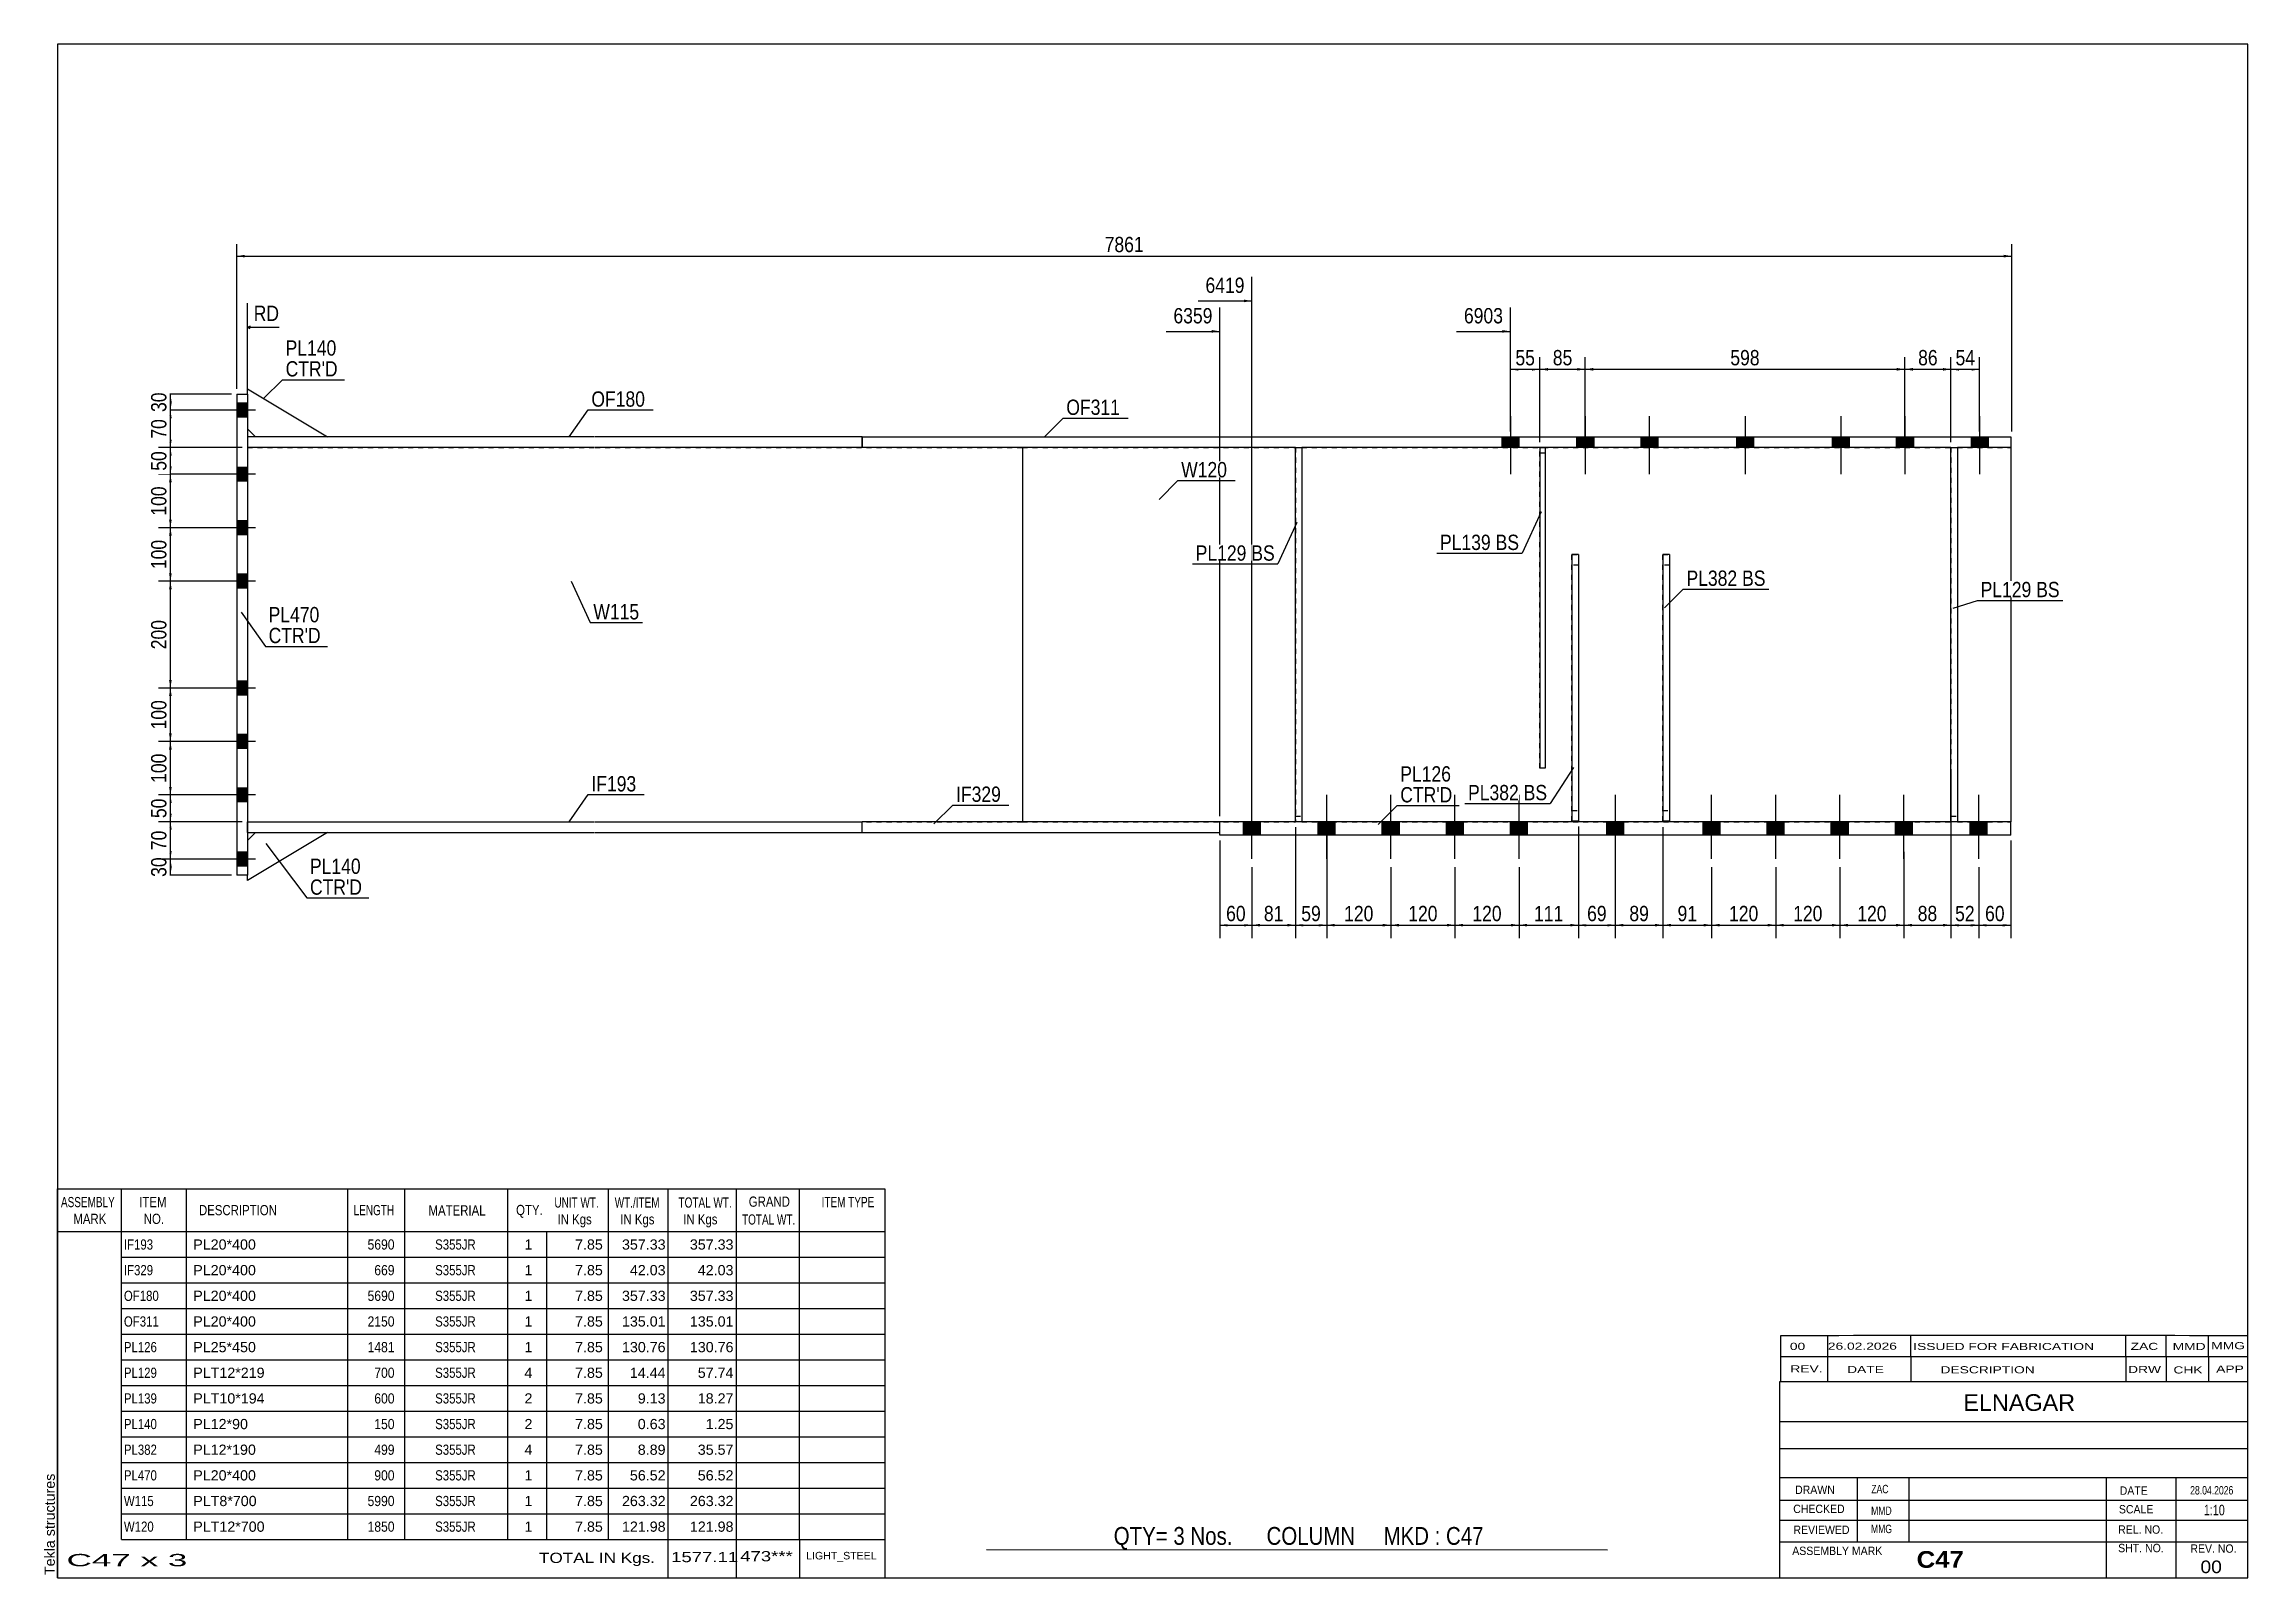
# Model space of a CAD drawing. Header units: millimetres. Extents: x -338 to 75, y -142 to 146.
import ezdxf

# ---------------------------------------------------------------- set-up
doc = ezdxf.new("R2010")
doc.units = ezdxf.units.MM
doc.linetypes.add('DXK_LINE_DOT1', pattern=[1.8814, 0.9407, -0.9407])
doc.styles.add('Arial', font='ARIAL.TTF', dxfattribs={"height": 0.2})
doc.styles.add('Arial Bold', font='ARIALBD.TTF', dxfattribs={"height": 0.2})
doc.styles.add('Arial Narrow', font='ARIALN.TTF', dxfattribs={"height": 0.2})

# ---------------------------------------------------------------- blocks, each defined once
blk = doc.blocks.new('Unknown-622253585-1209')
at = {"color": 5, "linetype": 'Continuous'}
for p, q in [((74.96, 145.51), (-335.04, 145.51)), ((-335.04, 145.51), (-335.04, -141.49)), ((74.96, -141.49), (74.96, 145.51)), ((-335.04, -141.49), (74.96, -141.49))]:
    blk.add_line(p, q, dxfattribs=at)
at = {"color": 174, "linetype": 'Continuous', "style": 'Arial'}
blk.add_text('Tekla structures', height=1.9102, rotation=90, dxfattribs=at).set_placement((-335.54, -140.99))
blk = doc.blocks.new('Bolt-622253585-1233 - 1230')
at = {"linetype": 'Continuous'}
for points in [[(-301.5, 78.3), (-301.5, 75.7), (-299.5, 75.7), (-299.5, 78.3)], [(-301.5, 78.3), (-301.5, 75.7), (-299.5, 75.7), (-299.5, 78.3)], [(-301.5, 66.3), (-301.5, 63.7), (-299.5, 63.7), (-299.5, 66.3)], [(-301.5, 66.3), (-301.5, 63.7), (-299.5, 63.7), (-299.5, 66.3)], [(-301.5, 56.3), (-301.5, 53.7), (-299.5, 53.7), (-299.5, 56.3)], [(-301.5, 56.3), (-301.5, 53.7), (-299.5, 53.7), (-299.5, 56.3)], [(-301.5, 46.3), (-301.5, 43.7), (-299.5, 43.7), (-299.5, 46.3)], [(-301.5, 46.3), (-301.5, 43.7), (-299.5, 43.7), (-299.5, 46.3)], [(-301.5, 26.3), (-301.5, 23.7), (-299.5, 23.7), (-299.5, 26.3)], [(-301.5, 26.3), (-301.5, 23.7), (-299.5, 23.7), (-299.5, 26.3)], [(-301.5, 16.3), (-301.5, 13.7), (-299.5, 13.7), (-299.5, 16.3)], [(-301.5, 16.3), (-301.5, 13.7), (-299.5, 13.7), (-299.5, 16.3)], [(-301.5, 6.3), (-301.5, 3.7), (-299.5, 3.7), (-299.5, 6.3)], [(-301.5, 6.3), (-301.5, 3.7), (-299.5, 3.7), (-299.5, 6.3)], [(-301.5, -5.7), (-301.5, -8.3), (-299.5, -8.3), (-299.5, -5.7)], [(-301.5, -5.7), (-301.5, -8.3), (-299.5, -8.3), (-299.5, -5.7)]]:
    blk.add_hatch(color=3, dxfattribs=at).paths.add_polyline_path(points)
at = {"color": 3, "linetype": 'Continuous'}
for p, q in [((-298, 77), (-307, 77)), ((-298, 77), (-307, 77)), ((-299.5, 78.3), (-301.5, 78.3)), ((-299.5, 78.3), (-301.5, 78.3)), ((-299.5, 75.7), (-301.5, 75.7)), ((-299.5, 75.7), (-301.5, 75.7)), ((-299.5, 66.3), (-301.5, 66.3)), ((-299.5, 66.3), (-301.5, 66.3)), ((-298, 65), (-307, 65)), ((-298, 65), (-307, 65)), ((-299.5, 63.7), (-301.5, 63.7)), ((-299.5, 63.7), (-301.5, 63.7)), ((-298, 55), (-307, 55)), ((-298, 55), (-307, 55)), ((-299.5, 56.3), (-301.5, 56.3)), ((-299.5, 56.3), (-301.5, 56.3)), ((-299.5, 53.7), (-301.5, 53.7)), ((-299.5, 53.7), (-301.5, 53.7)), ((-299.5, 46.3), (-301.5, 46.3)), ((-299.5, 46.3), (-301.5, 46.3)), ((-298, 45), (-307, 45)), ((-298, 45), (-307, 45)), ((-299.5, 43.7), (-301.5, 43.7)), ((-299.5, 43.7), (-301.5, 43.7)), ((-298, 25), (-307, 25)), ((-298, 25), (-307, 25)), ((-299.5, 26.3), (-301.5, 26.3)), ((-299.5, 26.3), (-301.5, 26.3)), ((-299.5, 23.7), (-301.5, 23.7)), ((-299.5, 23.7), (-301.5, 23.7)), ((-298, 15), (-307, 15)), ((-298, 15), (-307, 15)), ((-299.5, 16.3), (-301.5, 16.3)), ((-299.5, 16.3), (-301.5, 16.3)), ((-299.5, 13.7), (-301.5, 13.7)), ((-299.5, 13.7), (-301.5, 13.7)), ((-298, 5), (-307, 5)), ((-298, 5), (-307, 5)), ((-299.5, 6.3), (-301.5, 6.3)), ((-299.5, 6.3), (-301.5, 6.3)), ((-299.5, 3.7), (-301.5, 3.7)), ((-299.5, 3.7), (-301.5, 3.7)), ((-298, -7), (-307, -7)), ((-298, -7), (-307, -7)), ((-299.5, -5.7), (-301.5, -5.7)), ((-299.5, -5.7), (-301.5, -5.7)), ((-299.5, -8.3), (-301.5, -8.3)), ((-299.5, -8.3), (-301.5, -8.3))]:
    blk.add_line(p, q, dxfattribs=at)
blk = doc.blocks.new('Bolt-622253585-1235 - 1230')
at = {"linetype": 'Continuous'}
for points in [[(-109.87, 0), (-113.07, 0), (-113.07, -2.5), (-109.87, -2.5)], [(-109.87, 0), (-113.07, 0), (-113.07, -2.5), (-109.87, -2.5)], [(-109.87, 0), (-113.07, 0), (-113.07, -2.5), (-109.87, -2.5)], [(-109.87, 0), (-113.07, 0), (-113.07, -2.5), (-109.87, -2.5)], [(-95.87, 0), (-99.07, 0), (-99.07, -2.5), (-95.87, -2.5)], [(-95.87, 0), (-99.07, 0), (-99.07, -2.5), (-95.87, -2.5)], [(-95.87, 0), (-99.07, 0), (-99.07, -2.5), (-95.87, -2.5)], [(-95.87, 0), (-99.07, 0), (-99.07, -2.5), (-95.87, -2.5)], [(-83.87, 0), (-87.07, 0), (-87.07, -2.5), (-83.87, -2.5)], [(-83.87, 0), (-87.07, 0), (-87.07, -2.5), (-83.87, -2.5)], [(-83.87, 0), (-87.07, 0), (-87.07, -2.5), (-83.87, -2.5)], [(-83.87, 0), (-87.07, 0), (-87.07, -2.5), (-83.87, -2.5)], [(-71.87, 0), (-75.07, 0), (-75.07, -2.5), (-71.87, -2.5)], [(-71.87, 0), (-75.07, 0), (-75.07, -2.5), (-71.87, -2.5)], [(-71.87, 0), (-75.07, 0), (-75.07, -2.5), (-71.87, -2.5)], [(-71.87, 0), (-75.07, 0), (-75.07, -2.5), (-71.87, -2.5)], [(-59.87, 0), (-63.07, 0), (-63.07, -2.5), (-59.87, -2.5)], [(-59.87, 0), (-63.07, 0), (-63.07, -2.5), (-59.87, -2.5)], [(-59.87, 0), (-63.07, 0), (-63.07, -2.5), (-59.87, -2.5)], [(-59.87, 0), (-63.07, 0), (-63.07, -2.5), (-59.87, -2.5)], [(-41.84, 0), (-45.04, 0), (-45.04, -2.5), (-41.84, -2.5)], [(-41.84, 0), (-45.04, 0), (-45.04, -2.5), (-41.84, -2.5)], [(-41.84, 0), (-45.04, 0), (-45.04, -2.5), (-41.84, -2.5)], [(-41.84, 0), (-45.04, 0), (-45.04, -2.5), (-41.84, -2.5)], [(-23.82, 0), (-27.02, 0), (-27.02, -2.5), (-23.82, -2.5)], [(-23.82, 0), (-27.02, 0), (-27.02, -2.5), (-23.82, -2.5)], [(-23.82, 0), (-27.02, 0), (-27.02, -2.5), (-23.82, -2.5)], [(-23.82, 0), (-27.02, 0), (-27.02, -2.5), (-23.82, -2.5)], [(-11.82, 0), (-15.02, 0), (-15.02, -2.5), (-11.82, -2.5)], [(-11.82, 0), (-15.02, 0), (-15.02, -2.5), (-11.82, -2.5)], [(-11.82, 0), (-15.02, 0), (-15.02, -2.5), (-11.82, -2.5)], [(-11.82, 0), (-15.02, 0), (-15.02, -2.5), (-11.82, -2.5)], [(0.18, 0), (-3.02, 0), (-3.02, -2.5), (0.18, -2.5)], [(0.18, 0), (-3.02, 0), (-3.02, -2.5), (0.18, -2.5)], [(0.18, 0), (-3.02, 0), (-3.02, -2.5), (0.18, -2.5)], [(0.18, 0), (-3.02, 0), (-3.02, -2.5), (0.18, -2.5)], [(12.18, 0), (8.98, 0), (8.98, -2.5), (12.18, -2.5)], [(12.18, 0), (8.98, 0), (8.98, -2.5), (12.18, -2.5)], [(12.18, 0), (8.98, 0), (8.98, -2.5), (12.18, -2.5)], [(12.18, 0), (8.98, 0), (8.98, -2.5), (12.18, -2.5)], [(26.18, 0), (22.98, 0), (22.98, -2.5), (26.18, -2.5)], [(26.18, 0), (22.98, 0), (22.98, -2.5), (26.18, -2.5)], [(26.18, 0), (22.98, 0), (22.98, -2.5), (26.18, -2.5)], [(26.18, 0), (22.98, 0), (22.98, -2.5), (26.18, -2.5)]]:
    blk.add_hatch(color=3, dxfattribs=at).paths.add_polyline_path(points)
at = {"color": 3, "linetype": 'Continuous'}
for p, q in [((-111.47, -6.98), (-111.47, 5)), ((-111.47, -6.98), (-111.47, 5)), ((-111.47, -6.98), (-111.47, 5)), ((-111.47, -6.98), (-111.47, 5)), ((-97.47, -6.98), (-97.47, 5)), ((-97.47, -6.98), (-97.47, 5)), ((-97.47, -6.98), (-97.47, 5)), ((-97.47, -6.98), (-97.47, 5)), ((-85.47, -6.98), (-85.47, 5)), ((-85.47, -6.98), (-85.47, 5)), ((-85.47, -6.98), (-85.47, 5)), ((-85.47, -6.98), (-85.47, 5)), ((-73.47, -6.98), (-73.47, 5)), ((-73.47, -6.98), (-73.47, 5)), ((-73.47, -6.98), (-73.47, 5)), ((-73.47, -6.98), (-73.47, 5)), ((-61.47, -6.98), (-61.47, 5)), ((-61.47, -6.98), (-61.47, 5)), ((-61.47, -6.98), (-61.47, 5)), ((-61.47, -6.98), (-61.47, 5)), ((-43.44, -6.98), (-43.44, 5)), ((-43.44, -6.98), (-43.44, 5)), ((-43.44, -6.98), (-43.44, 5)), ((-43.44, -6.98), (-43.44, 5)), ((-25.42, -6.98), (-25.42, 5)), ((-25.42, -6.98), (-25.42, 5)), ((-25.42, -6.98), (-25.42, 5)), ((-25.42, -6.98), (-25.42, 5)), ((-13.42, -6.98), (-13.42, 5)), ((-13.42, -6.98), (-13.42, 5)), ((-13.42, -6.98), (-13.42, 5)), ((-13.42, -6.98), (-13.42, 5)), ((-1.42, -6.98), (-1.42, 5)), ((-1.42, -6.98), (-1.42, 5)), ((-1.42, -6.98), (-1.42, 5)), ((-1.42, -6.98), (-1.42, 5)), ((10.58, -6.98), (10.58, 5)), ((10.58, -6.98), (10.58, 5)), ((10.58, -6.98), (10.58, 5)), ((10.58, -6.98), (10.58, 5)), ((24.58, -6.98), (24.58, 5)), ((24.58, -6.98), (24.58, 5)), ((24.58, -6.98), (24.58, 5)), ((24.58, -6.98), (24.58, 5)), ((-113.07, -2.5), (-113.07, 0)), ((-113.07, -2.5), (-113.07, 0)), ((-113.07, -2.5), (-113.07, 0)), ((-113.07, -2.5), (-113.07, 0)), ((-109.87, -2.5), (-109.87, 0)), ((-109.87, -2.5), (-109.87, 0)), ((-109.87, -2.5), (-109.87, 0)), ((-109.87, -2.5), (-109.87, 0)), ((-99.07, -2.5), (-99.07, 0)), ((-99.07, -2.5), (-99.07, 0)), ((-99.07, -2.5), (-99.07, 0)), ((-99.07, -2.5), (-99.07, 0)), ((-95.87, -2.5), (-95.87, 0)), ((-95.87, -2.5), (-95.87, 0)), ((-95.87, -2.5), (-95.87, 0)), ((-95.87, -2.5), (-95.87, 0)), ((-87.07, -2.5), (-87.07, 0)), ((-87.07, -2.5), (-87.07, 0)), ((-87.07, -2.5), (-87.07, 0)), ((-87.07, -2.5), (-87.07, 0)), ((-83.87, -2.5), (-83.87, 0)), ((-83.87, -2.5), (-83.87, 0)), ((-83.87, -2.5), (-83.87, 0)), ((-83.87, -2.5), (-83.87, 0)), ((-75.07, -2.5), (-75.07, 0)), ((-75.07, -2.5), (-75.07, 0)), ((-75.07, -2.5), (-75.07, 0)), ((-75.07, -2.5), (-75.07, 0)), ((-71.87, -2.5), (-71.87, 0)), ((-71.87, -2.5), (-71.87, 0)), ((-71.87, -2.5), (-71.87, 0)), ((-71.87, -2.5), (-71.87, 0)), ((-63.07, -2.5), (-63.07, 0)), ((-63.07, -2.5), (-63.07, 0)), ((-63.07, -2.5), (-63.07, 0)), ((-63.07, -2.5), (-63.07, 0)), ((-59.87, -2.5), (-59.87, 0)), ((-59.87, -2.5), (-59.87, 0)), ((-59.87, -2.5), (-59.87, 0)), ((-59.87, -2.5), (-59.87, 0)), ((-45.04, -2.5), (-45.04, 0)), ((-45.04, -2.5), (-45.04, 0)), ((-45.04, -2.5), (-45.04, 0)), ((-45.04, -2.5), (-45.04, 0)), ((-41.84, -2.5), (-41.84, 0)), ((-41.84, -2.5), (-41.84, 0)), ((-41.84, -2.5), (-41.84, 0)), ((-41.84, -2.5), (-41.84, 0)), ((-27.02, -2.5), (-27.02, 0)), ((-27.02, -2.5), (-27.02, 0)), ((-27.02, -2.5), (-27.02, 0)), ((-27.02, -2.5), (-27.02, 0)), ((-23.82, -2.5), (-23.82, 0)), ((-23.82, -2.5), (-23.82, 0)), ((-23.82, -2.5), (-23.82, 0)), ((-23.82, -2.5), (-23.82, 0)), ((-15.02, -2.5), (-15.02, 0)), ((-15.02, -2.5), (-15.02, 0)), ((-15.02, -2.5), (-15.02, 0)), ((-15.02, -2.5), (-15.02, 0)), ((-11.82, -2.5), (-11.82, 0)), ((-11.82, -2.5), (-11.82, 0)), ((-11.82, -2.5), (-11.82, 0)), ((-11.82, -2.5), (-11.82, 0)), ((-3.02, -2.5), (-3.02, 0)), ((-3.02, -2.5), (-3.02, 0)), ((-3.02, -2.5), (-3.02, 0)), ((-3.02, -2.5), (-3.02, 0)), ((0.18, -2.5), (0.18, 0)), ((0.18, -2.5), (0.18, 0)), ((0.18, -2.5), (0.18, 0)), ((0.18, -2.5), (0.18, 0)), ((8.98, -2.5), (8.98, 0)), ((8.98, -2.5), (8.98, 0)), ((8.98, -2.5), (8.98, 0)), ((8.98, -2.5), (8.98, 0)), ((12.18, -2.5), (12.18, 0)), ((12.18, -2.5), (12.18, 0)), ((12.18, -2.5), (12.18, 0)), ((12.18, -2.5), (12.18, 0)), ((22.98, -2.5), (22.98, 0)), ((22.98, -2.5), (22.98, 0)), ((22.98, -2.5), (22.98, 0)), ((22.98, -2.5), (22.98, 0)), ((26.18, -2.5), (26.18, 0)), ((26.18, -2.5), (26.18, 0)), ((26.18, -2.5), (26.18, 0)), ((26.18, -2.5), (26.18, 0))]:
    blk.add_line(p, q, dxfattribs=at)
blk = doc.blocks.new('Part-622253585-1252 - 1230')
at = {"color": 7, "linetype": 'DXK_LINE_DOT1'}
for p, q in [((-299.5, 70), (-299.5, 0)), ((-299.5, 70), (-234.5, 70)), ((-234.4, 70), (-154.4, 70)), ((-154.4, 70), (-154.4, 0)), ((-299.5, 0), (-234.5, 0)), ((-234.4, 0), (-154.4, 0))]:
    blk.add_line(p, q, dxfattribs=at)
blk = doc.blocks.new('Part-622253585-1497 - 1230')
at = {"color": 2, "linetype": 'Continuous'}
for p, q in [((30.58, 0), (-117.48, 0)), ((-117.48, -2.5), (-117.48, 0)), ((30.58, -2.5), (-117.48, -2.5)), ((30.58, -2.5), (30.58, 0))]:
    blk.add_line(p, q, dxfattribs=at)
blk = doc.blocks.new('Part-622253585-1305 - 1230')
at = {"color": 2, "linetype": 'Continuous'}
for p, q in [((-299.5, 80), (-299.5, 81)), ((-299.5, 81), (-284.5, 72)), ((-299.5, 73.5), (-298, 72))]:
    blk.add_line(p, q, dxfattribs=at)
at = {"color": 7, "linetype": 'DXK_LINE_DOT1'}
for p, q in [((-299.5, 80), (-299.5, 73.5)), ((-284.5, 72), (-298, 72))]:
    blk.add_line(p, q, dxfattribs=at)
blk = doc.blocks.new('Part-622253585-1310 - 1230')
at = {"color": 2, "linetype": 'Continuous'}
for p, q in [((-284.5, -2), (-299.5, -11)), ((-298, -2), (-299.5, -3.5)), ((-299.5, -11), (-299.5, -10))]:
    blk.add_line(p, q, dxfattribs=at)
at = {"color": 7, "linetype": 'DXK_LINE_DOT1'}
for p, q in [((-299.5, -3.5), (-299.5, -10)), ((-298, -2), (-284.5, -2))]:
    blk.add_line(p, q, dxfattribs=at)
blk = doc.blocks.new('Part-622253585-1463 - 1230')
at = {"color": 2, "linetype": 'Continuous'}
for p, q in [((-103.34, 0), (-103.34, 70)), ((-103.34, 70), (-102.14, 70)), ((-102.14, 70), (-102.14, 0)), ((-102.14, 0), (-103.34, 0))]:
    blk.add_line(p, q, dxfattribs=at)
blk = doc.blocks.new('Part-622253585-1339 - 1230')
at = {"color": 2, "linetype": 'Continuous'}
for p, q in [((-301.5, 80), (-299.5, 80)), ((-301.5, 80), (-301.5, -10)), ((-299.5, 80), (-299.5, -10)), ((-299.5, -10), (-301.5, -10))]:
    blk.add_line(p, q, dxfattribs=at)
blk = doc.blocks.new('Part-622253585-1361 - 1230')
at = {"color": 2, "linetype": 'Continuous'}
for p, q in [((-57.56, 70), (-57.56, 10)), ((-57.56, 70), (-56.56, 70)), ((-56.56, 70), (-56.56, 10)), ((-56.56, 10), (-57.56, 10))]:
    blk.add_line(p, q, dxfattribs=at)
at = {"color": 7, "linetype": 'DXK_LINE_DOT1'}
blk.add_line((-57.56, 69), (-56.56, 69), dxfattribs=at)
blk = doc.blocks.new('Part-622253585-1384 - 1230')
at = {"color": 7, "linetype": 'DXK_LINE_DOT1'}
for p, q in [((-57.56, 10), (-57.56, 70)), ((-57.56, 70), (-56.56, 70)), ((-56.56, 70), (-56.56, 10)), ((-56.56, 10), (-57.56, 10))]:
    blk.add_line(p, q, dxfattribs=at)
blk = doc.blocks.new('Part-622253585-1436 - 1230')
at = {"color": 7, "linetype": 'DXK_LINE_DOT1'}
for p, q in [((-103.34, 70), (-103.34, 0)), ((-103.34, 70), (-102.14, 70)), ((-102.14, 70), (-102.14, 0)), ((-103.34, 1), (-102.14, 1)), ((-102.14, 0), (-103.34, 0))]:
    blk.add_line(p, q, dxfattribs=at)
blk = doc.blocks.new('Part-622253585-1441 - 1230')
at = {"color": 7, "linetype": 'DXK_LINE_DOT1'}
for p, q in [((19.38, 70), (19.38, 0)), ((19.38, 70), (20.58, 70)), ((20.58, 70), (20.58, 0)), ((19.38, 1), (20.58, 1)), ((20.58, 0), (19.38, 0))]:
    blk.add_line(p, q, dxfattribs=at)
blk = doc.blocks.new('Part-622253585-1468 - 1230')
at = {"color": 2, "linetype": 'Continuous'}
for p, q in [((19.38, 0), (19.38, 70)), ((19.38, 70), (20.58, 70)), ((20.58, 70), (20.58, 0)), ((20.58, 0), (19.38, 0))]:
    blk.add_line(p, q, dxfattribs=at)
blk = doc.blocks.new('Part-622253585-1519 - 1230')
at = {"color": 2, "linetype": 'Continuous'}
for p, q in [((-117.48, 0), (-184.4, 0)), ((-184.4, -2), (-184.4, 0)), ((-184.4, -2), (-117.48, -2))]:
    blk.add_line(p, q, dxfattribs=at)
at = {"color": 7, "linetype": 'DXK_LINE_DOT1'}
blk.add_line((-117.48, -2), (-117.48, 0), dxfattribs=at)
blk = doc.blocks.new('Part-622253585-1541 - 1230')
at = {"color": 2, "linetype": 'Continuous'}
for p, q in [((-299.5, -2), (-299.5, 0)), ((-299.5, 0), (-234.5, 0)), ((-299.5, -2), (-234.5, -2)), ((-234.4, 0), (-184.4, 0)), ((-234.4, -2), (-184.4, -2)), ((-184.4, -2), (-184.4, 0))]:
    blk.add_line(p, q, dxfattribs=at)
blk = doc.blocks.new('Part-622253585-5373 - 1230')
at = {"color": 7, "linetype": 'DXK_LINE_DOT1'}
for p, q in [((-34.53, 0.1), (-34.53, 50)), ((-34.53, 50), (-33.33, 50)), ((-33.33, 50), (-33.33, 0.1)), ((-33.33, 48), (-34.53, 48)), ((-34.53, 2.1), (-33.33, 2.1)), ((-33.33, 0.1), (-34.53, 0.1))]:
    blk.add_line(p, q, dxfattribs=at)
blk = doc.blocks.new('Part-622253585-1563 - 1230')
at = {"color": 2, "linetype": 'Continuous'}
for p, q in [((-154.4, 70), (-154.4, 0)), ((30.58, 70), (30.58, 0))]:
    blk.add_line(p, q, dxfattribs=at)
at = {"color": 7, "linetype": 'DXK_LINE_DOT1'}
for p, q in [((-154.4, 70), (-103.34, 70)), ((-102.14, 70), (19.38, 70)), ((20.58, 70), (30.58, 70)), ((-154.4, 0), (-103.34, 0)), ((-102.14, 0), (19.38, 0)), ((20.58, 0), (30.58, 0))]:
    blk.add_line(p, q, dxfattribs=at)
blk = doc.blocks.new('Part-622253585-5375 - 1230')
at = {"color": 2, "linetype": 'Continuous'}
for p, q in [((-34.53, 50), (-34.53, 0.1)), ((-33.33, 50), (-34.53, 50)), ((-33.33, 50), (-33.33, 0.1)), ((-33.33, 0.1), (-34.53, 0.1))]:
    blk.add_line(p, q, dxfattribs=at)
blk = doc.blocks.new('Part-622253585-1585 - 1230')
at = {"color": 2, "linetype": 'Continuous'}
for p, q in [((-184.4, 72), (-184.4, 70)), ((-184.4, 72), (30.58, 72)), ((30.58, 72), (30.58, 70)), ((-103.34, 70), (-184.4, 70)), ((19.38, 70), (-102.14, 70)), ((30.58, 70), (20.58, 70))]:
    blk.add_line(p, q, dxfattribs=at)
blk = doc.blocks.new('Part-622253585-5369 - 1230')
at = {"color": 7, "linetype": 'DXK_LINE_DOT1'}
for p, q in [((-51.56, 0.1), (-51.56, 50)), ((-51.56, 50), (-50.36, 50)), ((-50.36, 50), (-50.36, 0.1)), ((-50.36, 48), (-51.56, 48)), ((-51.56, 2.1), (-50.36, 2.1)), ((-50.36, 0.1), (-51.56, 0.1))]:
    blk.add_line(p, q, dxfattribs=at)
blk = doc.blocks.new('Part-622253585-1607 - 1230')
at = {"color": 2, "linetype": 'Continuous'}
for p, q in [((-299.5, 72), (-299.5, 70)), ((-234.5, 72), (-299.5, 72)), ((-184.4, 72), (-234.4, 72)), ((-184.4, 70), (-184.4, 72)), ((-234.5, 70), (-299.5, 70)), ((-184.4, 70), (-234.4, 70))]:
    blk.add_line(p, q, dxfattribs=at)
blk = doc.blocks.new('Part-622253585-5371 - 1230')
at = {"color": 2, "linetype": 'Continuous'}
for p, q in [((-51.56, 50), (-51.56, 0.1)), ((-50.36, 50), (-51.56, 50)), ((-50.36, 50), (-50.36, 0.1)), ((-50.36, 0.1), (-51.56, 0.1))]:
    blk.add_line(p, q, dxfattribs=at)
blk = doc.blocks.new('Bolt-622253585-5377 - 1230')
at = {"linetype": 'Continuous'}
for points in [[(-61.49, 72), (-64.69, 72), (-64.69, 70), (-61.49, 70)], [(-61.49, 72), (-64.69, 72), (-64.69, 70), (-61.49, 70)], [(-47.49, 72), (-50.69, 72), (-50.69, 70), (-47.49, 70)], [(-47.49, 72), (-50.69, 72), (-50.69, 70), (-47.49, 70)], [(-35.49, 72), (-38.69, 72), (-38.69, 70), (-35.49, 70)], [(-35.49, 72), (-38.69, 72), (-38.69, 70), (-35.49, 70)], [(-17.57, 72), (-20.77, 72), (-20.77, 70), (-17.57, 70)], [(-17.57, 72), (-20.77, 72), (-20.77, 70), (-17.57, 70)], [(0.34, 72), (-2.86, 72), (-2.86, 70), (0.34, 70)], [(0.34, 72), (-2.86, 72), (-2.86, 70), (0.34, 70)], [(12.34, 72), (9.14, 72), (9.14, 70), (12.34, 70)], [(12.34, 72), (9.14, 72), (9.14, 70), (12.34, 70)], [(26.34, 72), (23.14, 72), (23.14, 70), (26.34, 70)], [(26.34, 72), (23.14, 72), (23.14, 70), (26.34, 70)]]:
    blk.add_hatch(color=3, dxfattribs=at).paths.add_polyline_path(points)
at = {"color": 3, "linetype": 'Continuous'}
for p, q in [((-63.09, 75.9), (-63.09, 65)), ((-63.09, 75.9), (-63.09, 65)), ((-49.09, 75.9), (-49.09, 65)), ((-49.09, 75.9), (-49.09, 65)), ((-37.09, 75.9), (-37.09, 65)), ((-37.09, 75.9), (-37.09, 65)), ((-19.17, 75.9), (-19.17, 65)), ((-19.17, 75.9), (-19.17, 65)), ((-1.26, 75.9), (-1.26, 65)), ((-1.26, 75.9), (-1.26, 65)), ((10.74, 75.9), (10.74, 65)), ((10.74, 75.9), (10.74, 65)), ((24.74, 75.9), (24.74, 65)), ((24.74, 75.9), (24.74, 65)), ((-64.69, 72), (-64.69, 70)), ((-64.69, 72), (-64.69, 70)), ((-61.49, 72), (-61.49, 70)), ((-61.49, 72), (-61.49, 70)), ((-50.69, 72), (-50.69, 70)), ((-50.69, 72), (-50.69, 70)), ((-47.49, 72), (-47.49, 70)), ((-47.49, 72), (-47.49, 70)), ((-38.69, 72), (-38.69, 70)), ((-38.69, 72), (-38.69, 70)), ((-35.49, 72), (-35.49, 70)), ((-35.49, 72), (-35.49, 70)), ((-20.77, 72), (-20.77, 70)), ((-20.77, 72), (-20.77, 70)), ((-17.57, 72), (-17.57, 70)), ((-17.57, 72), (-17.57, 70)), ((-2.86, 72), (-2.86, 70)), ((-2.86, 72), (-2.86, 70)), ((0.34, 72), (0.34, 70)), ((0.34, 72), (0.34, 70)), ((9.14, 72), (9.14, 70)), ((9.14, 72), (9.14, 70)), ((12.34, 72), (12.34, 70)), ((12.34, 72), (12.34, 70)), ((23.14, 72), (23.14, 70)), ((23.14, 72), (23.14, 70)), ((26.34, 72), (26.34, 70)), ((26.34, 72), (26.34, 70))]:
    blk.add_line(p, q, dxfattribs=at)
blk = doc.blocks.new('StraightDimension-622253585-8524 - 1230')
at = {"linetype": 'Continuous'}
for points in [[(26.08, -19.62), (24.58, -19.37), (26.08, -19.12)], [(29.08, -19.12), (30.58, -19.37), (29.08, -19.62)]]:
    blk.add_hatch(color=7, dxfattribs=at).paths.add_polyline_path(points)
at = {"color": 7, "linetype": 'Continuous'}
for p, q in [((30.58, -3.5), (30.58, -21.77)), ((24.58, -8.5), (24.58, -21.77)), ((24.58, -19.37), (30.58, -19.37))]:
    blk.add_line(p, q, dxfattribs=at)
at = {"color": 0}
blk.add_wipeout([(30.01, -19.22), (30.01, -15.02), (25.16, -15.02), (25.16, -19.22)], dxfattribs=at)
at = {"color": 3, "style": 'Arial Narrow'}
blk.add_text('60', height=2.863, dxfattribs=at).set_placement((25.76, -18.62))
blk = doc.blocks.new('StraightDimension-622253585-5281 - 1230')
at = {"linetype": 'Continuous'}
for points in [[(-314.16, 23.5), (-313.91, 25), (-313.66, 23.5)], [(-313.66, 16.5), (-313.91, 15), (-314.16, 16.5)]]:
    blk.add_hatch(color=7, dxfattribs=at).paths.add_polyline_path(points)
at = {"color": 7, "linetype": 'Continuous'}
for p, q in [((-303.5, 25), (-316.16, 25)), ((-313.91, 15), (-313.91, 25)), ((-304.72, 15), (-316.16, 15))]:
    blk.add_line(p, q, dxfattribs=at)
at = {"color": 0}
blk.add_wipeout([(-314.06, 23.34), (-318.26, 23.34), (-318.26, 16.66), (-314.06, 16.66)], dxfattribs=at)
at = {"color": 3, "style": 'Arial Narrow'}
blk.add_text('100', height=2.863, rotation=90.0002, dxfattribs=at).set_placement((-314.66, 17.26))
blk = doc.blocks.new('StraightDimension-622253585-6085 - 1230')
at = {"linetype": 'Continuous'}
for points in [[(12.24, 84.4), (10.74, 84.65), (12.24, 84.9)], [(17.88, 84.9), (19.38, 84.65), (17.88, 84.4)]]:
    blk.add_hatch(color=7, dxfattribs=at).paths.add_polyline_path(points)
at = {"color": 7, "linetype": 'Continuous'}
for p, q in [((10.74, 71), (10.74, 86.9)), ((19.38, 71), (19.38, 86.9)), ((10.74, 84.65), (19.38, 84.65))]:
    blk.add_line(p, q, dxfattribs=at)
at = {"color": 0}
blk.add_wipeout([(17.49, 84.8), (17.49, 89), (12.63, 89), (12.63, 84.8)], dxfattribs=at)
at = {"color": 3, "style": 'Arial Narrow'}
blk.add_text('86', height=2.863, dxfattribs=at).set_placement((13.23, 85.4))
blk = doc.blocks.new('StraightDimension-622253585-5278 - 1230')
at = {"linetype": 'Continuous'}
for points in [[(-314.16, 63.5), (-313.91, 65), (-313.66, 63.5)], [(-313.66, 56.5), (-313.91, 55), (-314.16, 56.5)]]:
    blk.add_hatch(color=7, dxfattribs=at).paths.add_polyline_path(points)
at = {"color": 7, "linetype": 'Continuous'}
for p, q in [((-306.25, 65), (-316.16, 65)), ((-313.91, 55), (-313.91, 65)), ((-303.5, 55), (-316.16, 55))]:
    blk.add_line(p, q, dxfattribs=at)
at = {"color": 0}
blk.add_wipeout([(-314.06, 63.34), (-318.26, 63.34), (-318.26, 56.66), (-314.06, 56.66)], dxfattribs=at)
at = {"color": 3, "style": 'Arial Narrow'}
blk.add_text('100', height=2.863, rotation=90.0002, dxfattribs=at).set_placement((-314.66, 57.26))
blk = doc.blocks.new('StraightDimension-622253585-5282 - 1230')
at = {"linetype": 'Continuous'}
for points in [[(-314.16, 13.5), (-313.91, 15), (-313.66, 13.5)], [(-313.66, 6.5), (-313.91, 5), (-314.16, 6.5)]]:
    blk.add_hatch(color=7, dxfattribs=at).paths.add_polyline_path(points)
at = {"color": 7, "linetype": 'Continuous'}
for p, q in [((-304.72, 15), (-316.16, 15)), ((-313.91, 5), (-313.91, 15)), ((-303.5, 5), (-316.16, 5))]:
    blk.add_line(p, q, dxfattribs=at)
at = {"color": 0}
blk.add_wipeout([(-314.06, 13.34), (-318.26, 13.34), (-318.26, 6.66), (-314.06, 6.66)], dxfattribs=at)
at = {"color": 3, "style": 'Arial Narrow'}
blk.add_text('100', height=2.863, rotation=90.0002, dxfattribs=at).set_placement((-314.66, 7.26))
blk = doc.blocks.new('StraightDimension-622253585-6084 - 1230')
at = {"linetype": 'Continuous'}
for points in [[(20.88, 84.4), (19.38, 84.65), (20.88, 84.9)], [(23.24, 84.9), (24.74, 84.65), (23.24, 84.4)]]:
    blk.add_hatch(color=7, dxfattribs=at).paths.add_polyline_path(points)
at = {"color": 7, "linetype": 'Continuous'}
for p, q in [((19.38, 71), (19.38, 86.9)), ((24.74, 73), (24.74, 86.9)), ((19.38, 84.65), (24.74, 84.65))]:
    blk.add_line(p, q, dxfattribs=at)
at = {"color": 0}
blk.add_wipeout([(24.49, 84.8), (24.49, 89), (19.63, 89), (19.63, 84.8)], dxfattribs=at)
at = {"color": 3, "style": 'Arial Narrow'}
blk.add_text('54', height=2.863, dxfattribs=at).set_placement((20.23, 85.4))
blk = doc.blocks.new('StraightDimension-622253585-8525 - 1230')
at = {"linetype": 'Continuous'}
for points in [[(20.88, -19.62), (19.38, -19.37), (20.88, -19.12)], [(23.08, -19.12), (24.58, -19.37), (23.08, -19.62)]]:
    blk.add_hatch(color=7, dxfattribs=at).paths.add_polyline_path(points)
at = {"color": 7, "linetype": 'Continuous'}
for p, q in [((19.38, 9), (19.38, -21.77)), ((24.58, -8.5), (24.58, -21.77)), ((19.38, -19.37), (24.58, -19.37))]:
    blk.add_line(p, q, dxfattribs=at)
at = {"color": 0}
blk.add_wipeout([(24.41, -19.22), (24.41, -15.02), (19.55, -15.02), (19.55, -19.22)], dxfattribs=at)
at = {"color": 3, "style": 'Arial Narrow'}
blk.add_text('52', height=2.863, dxfattribs=at).set_placement((20.15, -18.62))
blk = doc.blocks.new('StraightDimension-622253585-1773 - 1230')
at = {"linetype": 'Continuous'}
for points in [[(-300, 105.58), (-301.5, 105.83), (-300, 106.08)], [(29.24, 106.08), (30.74, 105.83), (29.24, 105.58)]]:
    blk.add_hatch(color=7, dxfattribs=at).paths.add_polyline_path(points)
at = {"color": 7, "linetype": 'Continuous'}
for p, q in [((-301.5, 81), (-301.5, 108.08)), ((30.74, 73), (30.74, 108.08)), ((-301.5, 105.83), (30.74, 105.83))]:
    blk.add_line(p, q, dxfattribs=at)
at = {"color": 0}
blk.add_wipeout([(-131.12, 105.98), (-131.12, 110.18), (-139.63, 110.18), (-139.63, 105.98)], dxfattribs=at)
at = {"color": 3, "style": 'Arial Narrow'}
blk.add_text('7861', height=2.863, dxfattribs=at).set_placement((-139.03, 106.58))
blk = doc.blocks.new('StraightDimension-622253585-5595 - 1230')
at = {"linetype": 'Continuous'}
blk.add_hatch(color=7, dxfattribs=at).paths.add_polyline_path([(-64.59, 92), (-63.09, 91.75), (-64.59, 91.5)])
at = {"color": 7, "linetype": 'Continuous'}
for p, q in [((-63.09, 73), (-63.09, 96.25)), ((-73.15, 91.75), (-63.09, 91.75))]:
    blk.add_line(p, q, dxfattribs=at)
at = {"color": 0}
blk.add_wipeout([(-63.86, 92.65), (-63.86, 96.85), (-72.38, 96.85), (-72.38, 92.65)], dxfattribs=at)
at = {"color": 3, "style": 'Arial Narrow'}
blk.add_text('6903', height=2.863, dxfattribs=at).set_placement((-71.78, 93.25))
blk = doc.blocks.new('StraightDimension-622253585-5276 - 1230')
at = {"linetype": 'Continuous'}
for points in [[(-314.16, 75.5), (-313.91, 77), (-313.66, 75.5)], [(-313.66, 71.5), (-313.91, 70), (-314.16, 71.5)]]:
    blk.add_hatch(color=7, dxfattribs=at).paths.add_polyline_path(points)
at = {"color": 7, "linetype": 'Continuous'}
for p, q in [((-304.21, 77), (-316.16, 77)), ((-313.91, 70), (-313.91, 77)), ((-300.5, 70), (-316.16, 70))]:
    blk.add_line(p, q, dxfattribs=at)
at = {"color": 0}
blk.add_wipeout([(-314.06, 75.93), (-318.26, 75.93), (-318.26, 71.07), (-314.06, 71.07)], dxfattribs=at)
at = {"color": 3, "style": 'Arial Narrow'}
blk.add_text('70', height=2.863, rotation=90.0002, dxfattribs=at).set_placement((-314.66, 71.67))
blk = doc.blocks.new('StraightDimension-622253585-5283 - 1230')
at = {"linetype": 'Continuous'}
for points in [[(-314.16, 3.5), (-313.91, 5), (-313.66, 3.5)], [(-313.66, 1.5), (-313.91, 0), (-314.16, 1.5)]]:
    blk.add_hatch(color=7, dxfattribs=at).paths.add_polyline_path(points)
at = {"color": 7, "linetype": 'Continuous'}
for p, q in [((-303.5, 5), (-316.16, 5)), ((-313.91, 0), (-313.91, 5)), ((-300.5, 0), (-316.16, 0))]:
    blk.add_line(p, q, dxfattribs=at)
at = {"color": 0}
blk.add_wipeout([(-314.06, 4.93), (-318.26, 4.93), (-318.26, 0.07), (-314.06, 0.07)], dxfattribs=at)
at = {"color": 3, "style": 'Arial Narrow'}
blk.add_text('50', height=2.863, rotation=90.0002, dxfattribs=at).set_placement((-314.66, 0.67))
blk = doc.blocks.new('StraightDimension-622253585-8526 - 1230')
at = {"linetype": 'Continuous'}
for points in [[(12.08, -19.62), (10.58, -19.37), (12.08, -19.12)], [(17.88, -19.12), (19.38, -19.37), (17.88, -19.62)]]:
    blk.add_hatch(color=7, dxfattribs=at).paths.add_polyline_path(points)
at = {"color": 7, "linetype": 'Continuous'}
for p, q in [((19.38, 9), (19.38, -21.77)), ((10.58, -5.66), (10.58, -21.77)), ((10.58, -19.37), (19.38, -19.37))]:
    blk.add_line(p, q, dxfattribs=at)
at = {"color": 0}
blk.add_wipeout([(17.41, -19.22), (17.41, -15.02), (12.55, -15.02), (12.55, -19.22)], dxfattribs=at)
at = {"color": 3, "style": 'Arial Narrow'}
blk.add_text('88', height=2.863, dxfattribs=at).set_placement((13.15, -18.62))
blk = doc.blocks.new('StraightDimension-622253585-5285 - 1230')
at = {"linetype": 'Continuous'}
for points in [[(-314.16, -8.5), (-313.91, -7), (-313.66, -8.5)], [(-313.66, -8.5), (-313.91, -10), (-314.16, -8.5)]]:
    blk.add_hatch(color=7, dxfattribs=at).paths.add_polyline_path(points)
at = {"color": 7, "linetype": 'Continuous'}
for p, q in [((-304.22, -7), (-316.16, -7)), ((-313.91, -10), (-313.91, -7)), ((-302.5, -10), (-316.16, -10))]:
    blk.add_line(p, q, dxfattribs=at)
at = {"color": 0}
blk.add_wipeout([(-314.06, -6.07), (-318.26, -6.07), (-318.26, -10.93), (-314.06, -10.93)], dxfattribs=at)
at = {"color": 3, "style": 'Arial Narrow'}
blk.add_text('30', height=2.863, rotation=90.0002, dxfattribs=at).set_placement((-314.66, -10.33))
blk = doc.blocks.new('StraightDimension-622253585-6086 - 1230')
at = {"linetype": 'Continuous'}
for points in [[(-47.59, 84.4), (-49.09, 84.65), (-47.59, 84.9)], [(9.24, 84.9), (10.74, 84.65), (9.24, 84.4)]]:
    blk.add_hatch(color=7, dxfattribs=at).paths.add_polyline_path(points)
at = {"color": 7, "linetype": 'Continuous'}
for p, q in [((-49.09, 71), (-49.09, 86.9)), ((10.74, 71), (10.74, 86.9)), ((-49.09, 84.65), (10.74, 84.65))]:
    blk.add_line(p, q, dxfattribs=at)
at = {"color": 0}
blk.add_wipeout([(-15.83, 84.8), (-15.83, 89), (-22.52, 89), (-22.52, 84.8)], dxfattribs=at)
at = {"color": 3, "style": 'Arial Narrow'}
blk.add_text('598', height=2.863, dxfattribs=at).set_placement((-21.92, 85.4))
blk = doc.blocks.new('StraightDimension-622253585-5596 - 1230')
at = {"linetype": 'Continuous'}
blk.add_hatch(color=7, dxfattribs=at).paths.add_polyline_path([(-112.97, 97.7), (-111.47, 97.45), (-112.97, 97.2)])
at = {"color": 7, "linetype": 'Continuous'}
for p, q in [((-111.47, 3.5), (-111.47, 101.95)), ((-121.53, 97.45), (-111.47, 97.45))]:
    blk.add_line(p, q, dxfattribs=at)
at = {"color": 0}
blk.add_wipeout([(-112.24, 98.35), (-112.24, 102.55), (-120.76, 102.55), (-120.76, 98.35)], dxfattribs=at)
at = {"color": 3, "style": 'Arial Narrow'}
blk.add_text('6419', height=2.863, dxfattribs=at).set_placement((-120.16, 98.95))
blk = doc.blocks.new('StraightDimension-622253585-5275 - 1230')
at = {"linetype": 'Continuous'}
for points in [[(-314.16, 78.5), (-313.91, 80), (-313.66, 78.5)], [(-313.66, 78.5), (-313.91, 77), (-314.16, 78.5)]]:
    blk.add_hatch(color=7, dxfattribs=at).paths.add_polyline_path(points)
at = {"color": 7, "linetype": 'Continuous'}
for p, q in [((-302.5, 80), (-316.16, 80)), ((-313.91, 77), (-313.91, 80)), ((-304.21, 77), (-316.16, 77))]:
    blk.add_line(p, q, dxfattribs=at)
at = {"color": 0}
blk.add_wipeout([(-314.06, 80.93), (-318.26, 80.93), (-318.26, 76.07), (-314.06, 76.07)], dxfattribs=at)
at = {"color": 3, "style": 'Arial Narrow'}
blk.add_text('30', height=2.863, rotation=90.0002, dxfattribs=at).set_placement((-314.66, 76.67))
blk = doc.blocks.new('StraightDimension-622253585-5277 - 1230')
at = {"linetype": 'Continuous'}
for points in [[(-314.16, 68.5), (-313.91, 70), (-313.66, 68.5)], [(-313.66, 66.5), (-313.91, 65), (-314.16, 66.5)]]:
    blk.add_hatch(color=7, dxfattribs=at).paths.add_polyline_path(points)
at = {"color": 7, "linetype": 'Continuous'}
for p, q in [((-300.5, 70), (-316.16, 70)), ((-313.91, 65), (-313.91, 70)), ((-306.25, 65), (-316.16, 65))]:
    blk.add_line(p, q, dxfattribs=at)
at = {"color": 0}
blk.add_wipeout([(-314.06, 69.93), (-318.26, 69.93), (-318.26, 65.07), (-314.06, 65.07)], dxfattribs=at)
at = {"color": 3, "style": 'Arial Narrow'}
blk.add_text('50', height=2.863, rotation=90.0002, dxfattribs=at).set_placement((-314.66, 65.67))
blk = doc.blocks.new('StraightDimension-622253585-5279 - 1230')
at = {"linetype": 'Continuous'}
for points in [[(-314.16, 53.5), (-313.91, 55), (-313.66, 53.5)], [(-313.66, 46.5), (-313.91, 45), (-314.16, 46.5)]]:
    blk.add_hatch(color=7, dxfattribs=at).paths.add_polyline_path(points)
at = {"color": 7, "linetype": 'Continuous'}
for p, q in [((-303.5, 55), (-316.16, 55)), ((-313.91, 45), (-313.91, 55)), ((-303.5, 45), (-316.16, 45))]:
    blk.add_line(p, q, dxfattribs=at)
at = {"color": 0}
blk.add_wipeout([(-314.06, 53.34), (-318.26, 53.34), (-318.26, 46.66), (-314.06, 46.66)], dxfattribs=at)
at = {"color": 3, "style": 'Arial Narrow'}
blk.add_text('100', height=2.863, rotation=90.0002, dxfattribs=at).set_placement((-314.66, 47.26))
blk = doc.blocks.new('StraightDimension-622253585-5280 - 1230')
at = {"linetype": 'Continuous'}
for points in [[(-314.16, 43.5), (-313.91, 45), (-313.66, 43.5)], [(-313.66, 26.5), (-313.91, 25), (-314.16, 26.5)]]:
    blk.add_hatch(color=7, dxfattribs=at).paths.add_polyline_path(points)
at = {"color": 7, "linetype": 'Continuous'}
for p, q in [((-303.5, 45), (-316.16, 45)), ((-313.91, 25), (-313.91, 45)), ((-303.5, 25), (-316.16, 25))]:
    blk.add_line(p, q, dxfattribs=at)
at = {"color": 0}
blk.add_wipeout([(-314.06, 38.34), (-318.26, 38.34), (-318.26, 31.66), (-314.06, 31.66)], dxfattribs=at)
at = {"color": 3, "style": 'Arial Narrow'}
blk.add_text('200', height=2.863, rotation=90.0002, dxfattribs=at).set_placement((-314.66, 32.26))
blk = doc.blocks.new('StraightDimension-622253585-5284 - 1230')
at = {"linetype": 'Continuous'}
for points in [[(-314.16, -1.5), (-313.91, 0), (-313.66, -1.5)], [(-313.66, -5.5), (-313.91, -7), (-314.16, -5.5)]]:
    blk.add_hatch(color=7, dxfattribs=at).paths.add_polyline_path(points)
at = {"color": 7, "linetype": 'Continuous'}
for p, q in [((-300.5, 0), (-316.16, 0)), ((-313.91, -7), (-313.91, 0)), ((-304.22, -7), (-316.16, -7))]:
    blk.add_line(p, q, dxfattribs=at)
at = {"color": 0}
blk.add_wipeout([(-314.06, -1.07), (-318.26, -1.07), (-318.26, -5.93), (-314.06, -5.93)], dxfattribs=at)
at = {"color": 3, "style": 'Arial Narrow'}
blk.add_text('70', height=2.863, rotation=90.0002, dxfattribs=at).set_placement((-314.66, -5.33))
blk = doc.blocks.new('StraightDimension-622253585-5597 - 1230')
at = {"linetype": 'Continuous'}
blk.add_hatch(color=7, dxfattribs=at).paths.add_polyline_path([(-118.98, 92), (-117.48, 91.75), (-118.98, 91.5)])
at = {"color": 7, "linetype": 'Continuous'}
for p, q in [((-117.48, 1), (-117.48, 96.25)), ((-127.54, 91.75), (-117.48, 91.75))]:
    blk.add_line(p, q, dxfattribs=at)
at = {"color": 0, "linetype": 'Continuous'}
blk.add_wipeout([(-292.97, 93.1), (-292.97, 97.3), (-298.91, 97.3), (-298.91, 93.1)], dxfattribs=at)
at = {"color": 7, "linetype": 'Continuous'}
for p, q in [((-299.5, 81), (-299.5, 97)), ((-299, 92.75), (-299.5, 92.5)), ((-299, 92.25), (-299.5, 92.5)), ((-293.57, 92.5), (-299.5, 92.5))]:
    blk.add_line(p, q, dxfattribs=at)
at = {"color": 3, "linetype": 'Continuous', "style": 'Arial Narrow'}
blk.add_text('RD', height=2.863, dxfattribs=at).set_placement((-298.31, 93.7))
at = {"color": 0}
blk.add_wipeout([(-118.25, 92.65), (-118.25, 96.85), (-126.76, 96.85), (-126.76, 92.65)], dxfattribs=at)
at = {"color": 3, "style": 'Arial Narrow'}
blk.add_text('6359', height=2.863, dxfattribs=at).set_placement((-126.16, 93.25))
blk = doc.blocks.new('StraightDimension-622253585-6087 - 1230')
at = {"linetype": 'Continuous'}
for points in [[(-56.06, 84.4), (-57.56, 84.65), (-56.06, 84.9)], [(-50.59, 84.9), (-49.09, 84.65), (-50.59, 84.4)]]:
    blk.add_hatch(color=7, dxfattribs=at).paths.add_polyline_path(points)
at = {"color": 7, "linetype": 'Continuous'}
for p, q in [((-57.56, 71), (-57.56, 86.9)), ((-49.09, 71), (-49.09, 86.9)), ((-57.56, 84.65), (-49.09, 84.65))]:
    blk.add_line(p, q, dxfattribs=at)
at = {"color": 0}
blk.add_wipeout([(-50.9, 84.8), (-50.9, 89), (-55.75, 89), (-55.75, 84.8)], dxfattribs=at)
at = {"color": 3, "style": 'Arial Narrow'}
blk.add_text('85', height=2.863, dxfattribs=at).set_placement((-55.15, 85.4))
blk = doc.blocks.new('StraightDimension-622253585-6088 - 1230')
at = {"linetype": 'Continuous'}
for points in [[(-61.59, 84.4), (-63.09, 84.65), (-61.59, 84.9)], [(-59.06, 84.9), (-57.56, 84.65), (-59.06, 84.4)]]:
    blk.add_hatch(color=7, dxfattribs=at).paths.add_polyline_path(points)
at = {"color": 7, "linetype": 'Continuous'}
for p, q in [((-63.09, 77.5), (-63.09, 86.9)), ((-57.56, 71), (-57.56, 86.9)), ((-63.09, 84.65), (-57.56, 84.65))]:
    blk.add_line(p, q, dxfattribs=at)
at = {"color": 0}
blk.add_wipeout([(-57.9, 84.8), (-57.9, 89), (-62.75, 89), (-62.75, 84.8)], dxfattribs=at)
at = {"color": 3, "style": 'Arial Narrow'}
blk.add_text('55', height=2.863, dxfattribs=at).set_placement((-62.15, 85.4))
blk = doc.blocks.new('StraightDimension-622253585-8527 - 1230')
at = {"linetype": 'Continuous'}
for points in [[(0.08, -19.62), (-1.42, -19.37), (0.08, -19.12)], [(9.08, -19.12), (10.58, -19.37), (9.08, -19.62)]]:
    blk.add_hatch(color=7, dxfattribs=at).paths.add_polyline_path(points)
at = {"color": 7, "linetype": 'Continuous'}
for p, q in [((10.58, -5.66), (10.58, -21.77)), ((-1.42, -8.5), (-1.42, -21.77)), ((-1.42, -19.37), (10.58, -19.37))]:
    blk.add_line(p, q, dxfattribs=at)
at = {"color": 0}
blk.add_wipeout([(7.93, -19.22), (7.93, -15.02), (1.24, -15.02), (1.24, -19.22)], dxfattribs=at)
at = {"color": 3, "style": 'Arial Narrow'}
blk.add_text('120', height=2.863, dxfattribs=at).set_placement((1.84, -18.62))
blk = doc.blocks.new('StraightDimension-622253585-8528 - 1230')
at = {"linetype": 'Continuous'}
for points in [[(-11.92, -19.62), (-13.42, -19.37), (-11.92, -19.12)], [(-2.92, -19.12), (-1.42, -19.37), (-2.92, -19.62)]]:
    blk.add_hatch(color=7, dxfattribs=at).paths.add_polyline_path(points)
at = {"color": 7, "linetype": 'Continuous'}
for p, q in [((-13.42, -8.5), (-13.42, -21.77)), ((-1.42, -8.5), (-1.42, -21.77)), ((-13.42, -19.37), (-1.42, -19.37))]:
    blk.add_line(p, q, dxfattribs=at)
at = {"color": 0}
blk.add_wipeout([(-4.07, -19.22), (-4.07, -15.02), (-10.76, -15.02), (-10.76, -19.22)], dxfattribs=at)
at = {"color": 3, "style": 'Arial Narrow'}
blk.add_text('120', height=2.863, dxfattribs=at).set_placement((-10.16, -18.62))
blk = doc.blocks.new('StraightDimension-622253585-8529 - 1230')
at = {"linetype": 'Continuous'}
for points in [[(-23.92, -19.62), (-25.42, -19.37), (-23.92, -19.12)], [(-14.92, -19.12), (-13.42, -19.37), (-14.92, -19.62)]]:
    blk.add_hatch(color=7, dxfattribs=at).paths.add_polyline_path(points)
at = {"color": 7, "linetype": 'Continuous'}
for p, q in [((-25.42, -8.5), (-25.42, -21.77)), ((-13.42, -8.5), (-13.42, -21.77)), ((-25.42, -19.37), (-13.42, -19.37))]:
    blk.add_line(p, q, dxfattribs=at)
at = {"color": 0}
blk.add_wipeout([(-16.07, -19.22), (-16.07, -15.02), (-22.76, -15.02), (-22.76, -19.22)], dxfattribs=at)
at = {"color": 3, "style": 'Arial Narrow'}
blk.add_text('120', height=2.863, dxfattribs=at).set_placement((-22.16, -18.62))
blk = doc.blocks.new('StraightDimension-622253585-8530 - 1230')
at = {"linetype": 'Continuous'}
for points in [[(-33.03, -19.62), (-34.53, -19.37), (-33.03, -19.12)], [(-26.92, -19.12), (-25.42, -19.37), (-26.92, -19.62)]]:
    blk.add_hatch(color=7, dxfattribs=at).paths.add_polyline_path(points)
at = {"color": 7, "linetype": 'Continuous'}
for p, q in [((-34.53, -1), (-34.53, -21.77)), ((-25.42, -8.5), (-25.42, -21.77)), ((-34.53, -19.37), (-25.42, -19.37))]:
    blk.add_line(p, q, dxfattribs=at)
at = {"color": 0}
blk.add_wipeout([(-27.55, -19.22), (-27.55, -15.02), (-32.4, -15.02), (-32.4, -19.22)], dxfattribs=at)
at = {"color": 3, "style": 'Arial Narrow'}
blk.add_text('91', height=2.863, dxfattribs=at).set_placement((-31.8, -18.62))
blk = doc.blocks.new('StraightDimension-622253585-8531 - 1230')
at = {"linetype": 'Continuous'}
for points in [[(-41.95, -19.62), (-43.45, -19.37), (-41.95, -19.12)], [(-36.03, -19.12), (-34.53, -19.37), (-36.03, -19.62)]]:
    blk.add_hatch(color=7, dxfattribs=at).paths.add_polyline_path(points)
at = {"color": 7, "linetype": 'Continuous'}
for p, q in [((-43.45, -1), (-43.45, -21.77)), ((-34.53, -1), (-34.53, -21.77)), ((-43.45, -19.37), (-34.53, -19.37))]:
    blk.add_line(p, q, dxfattribs=at)
at = {"color": 0}
blk.add_wipeout([(-36.56, -19.22), (-36.56, -15.02), (-41.42, -15.02), (-41.42, -19.22)], dxfattribs=at)
at = {"color": 3, "style": 'Arial Narrow'}
blk.add_text('89', height=2.863, dxfattribs=at).set_placement((-40.82, -18.62))
blk = doc.blocks.new('StraightDimension-622253585-8532 - 1230')
at = {"linetype": 'Continuous'}
for points in [[(-48.86, -19.62), (-50.36, -19.37), (-48.86, -19.12)], [(-44.95, -19.12), (-43.45, -19.37), (-44.95, -19.62)]]:
    blk.add_hatch(color=7, dxfattribs=at).paths.add_polyline_path(points)
at = {"color": 7, "linetype": 'Continuous'}
for p, q in [((-50.36, -0.9), (-50.36, -21.77)), ((-43.45, -1), (-43.45, -21.77)), ((-50.36, -19.37), (-43.45, -19.37))]:
    blk.add_line(p, q, dxfattribs=at)
at = {"color": 0}
blk.add_wipeout([(-44.48, -19.22), (-44.48, -15.02), (-49.33, -15.02), (-49.33, -19.22)], dxfattribs=at)
at = {"color": 3, "style": 'Arial Narrow'}
blk.add_text('69', height=2.863, dxfattribs=at).set_placement((-48.73, -18.62))
blk = doc.blocks.new('StraightDimension-622253585-8533 - 1230')
at = {"linetype": 'Continuous'}
for points in [[(-59.97, -19.62), (-61.47, -19.37), (-59.97, -19.12)], [(-51.86, -19.12), (-50.36, -19.37), (-51.86, -19.62)]]:
    blk.add_hatch(color=7, dxfattribs=at).paths.add_polyline_path(points)
at = {"color": 7, "linetype": 'Continuous'}
for p, q in [((-50.36, -0.9), (-50.36, -21.77)), ((-61.47, -8.5), (-61.47, -21.77)), ((-61.47, -19.37), (-50.36, -19.37))]:
    blk.add_line(p, q, dxfattribs=at)
at = {"color": 0}
blk.add_wipeout([(-52.57, -19.22), (-52.57, -15.02), (-59.26, -15.02), (-59.26, -19.22)], dxfattribs=at)
at = {"color": 3, "style": 'Arial Narrow'}
blk.add_text('111', height=2.863, dxfattribs=at).set_placement((-58.66, -18.62))
blk = doc.blocks.new('StraightDimension-622253585-8534 - 1230')
at = {"linetype": 'Continuous'}
for points in [[(-71.97, -19.62), (-73.47, -19.37), (-71.97, -19.12)], [(-62.97, -19.12), (-61.47, -19.37), (-62.97, -19.62)]]:
    blk.add_hatch(color=7, dxfattribs=at).paths.add_polyline_path(points)
at = {"color": 7, "linetype": 'Continuous'}
for p, q in [((-73.47, -8.5), (-73.47, -21.77)), ((-61.47, -8.5), (-61.47, -21.77)), ((-73.47, -19.37), (-61.47, -19.37))]:
    blk.add_line(p, q, dxfattribs=at)
at = {"color": 0}
blk.add_wipeout([(-64.13, -19.22), (-64.13, -15.02), (-70.81, -15.02), (-70.81, -19.22)], dxfattribs=at)
at = {"color": 3, "style": 'Arial Narrow'}
blk.add_text('120', height=2.863, dxfattribs=at).set_placement((-70.21, -18.62))
blk = doc.blocks.new('StraightDimension-622253585-8535 - 1230')
at = {"linetype": 'Continuous'}
for points in [[(-83.97, -19.62), (-85.47, -19.37), (-83.97, -19.12)], [(-74.97, -19.12), (-73.47, -19.37), (-74.97, -19.62)]]:
    blk.add_hatch(color=7, dxfattribs=at).paths.add_polyline_path(points)
at = {"color": 7, "linetype": 'Continuous'}
for p, q in [((-85.47, -8.5), (-85.47, -21.77)), ((-73.47, -8.5), (-73.47, -21.77)), ((-85.47, -19.37), (-73.47, -19.37))]:
    blk.add_line(p, q, dxfattribs=at)
at = {"color": 0}
blk.add_wipeout([(-76.13, -19.22), (-76.13, -15.02), (-82.81, -15.02), (-82.81, -19.22)], dxfattribs=at)
at = {"color": 3, "style": 'Arial Narrow'}
blk.add_text('120', height=2.863, dxfattribs=at).set_placement((-82.21, -18.62))
blk = doc.blocks.new('StraightDimension-622253585-8536 - 1230')
at = {"linetype": 'Continuous'}
for points in [[(-95.97, -19.62), (-97.47, -19.37), (-95.97, -19.12)], [(-86.97, -19.12), (-85.47, -19.37), (-86.97, -19.62)]]:
    blk.add_hatch(color=7, dxfattribs=at).paths.add_polyline_path(points)
at = {"color": 7, "linetype": 'Continuous'}
for p, q in [((-97.47, -1), (-97.47, -21.77)), ((-85.47, -8.5), (-85.47, -21.77)), ((-97.47, -19.37), (-85.47, -19.37))]:
    blk.add_line(p, q, dxfattribs=at)
at = {"color": 0}
blk.add_wipeout([(-88.13, -19.22), (-88.13, -15.02), (-94.81, -15.02), (-94.81, -19.22)], dxfattribs=at)
at = {"color": 3, "style": 'Arial Narrow'}
blk.add_text('120', height=2.863, dxfattribs=at).set_placement((-94.21, -18.62))
blk = doc.blocks.new('StraightDimension-622253585-8537 - 1230')
at = {"linetype": 'Continuous'}
for points in [[(-101.84, -19.62), (-103.34, -19.37), (-101.84, -19.12)], [(-98.97, -19.12), (-97.47, -19.37), (-98.97, -19.62)]]:
    blk.add_hatch(color=7, dxfattribs=at).paths.add_polyline_path(points)
at = {"color": 7, "linetype": 'Continuous'}
for p, q in [((-103.34, -1), (-103.34, -21.77)), ((-97.47, -1), (-97.47, -21.77)), ((-103.34, -19.37), (-97.47, -19.37))]:
    blk.add_line(p, q, dxfattribs=at)
at = {"color": 0}
blk.add_wipeout([(-97.97, -19.22), (-97.97, -15.02), (-102.83, -15.02), (-102.83, -19.22)], dxfattribs=at)
at = {"color": 3, "style": 'Arial Narrow'}
blk.add_text('59', height=2.863, dxfattribs=at).set_placement((-102.23, -18.62))
blk = doc.blocks.new('StraightDimension-622253585-8538 - 1230')
at = {"linetype": 'Continuous'}
for points in [[(-109.97, -19.62), (-111.47, -19.37), (-109.97, -19.12)], [(-104.84, -19.12), (-103.34, -19.37), (-104.84, -19.62)]]:
    blk.add_hatch(color=7, dxfattribs=at).paths.add_polyline_path(points)
at = {"color": 7, "linetype": 'Continuous'}
for p, q in [((-103.34, -1), (-103.34, -21.77)), ((-111.47, -8.5), (-111.47, -21.77)), ((-111.47, -19.37), (-103.34, -19.37))]:
    blk.add_line(p, q, dxfattribs=at)
at = {"color": 0}
blk.add_wipeout([(-104.97, -19.22), (-104.97, -15.02), (-109.83, -15.02), (-109.83, -19.22)], dxfattribs=at)
at = {"color": 3, "style": 'Arial Narrow'}
blk.add_text('81', height=2.863, dxfattribs=at).set_placement((-109.23, -18.62))
blk = doc.blocks.new('StraightDimension-622253585-8539 - 1230')
at = {"linetype": 'Continuous'}
for points in [[(-115.98, -19.62), (-117.48, -19.37), (-115.98, -19.12)], [(-112.97, -19.12), (-111.47, -19.37), (-112.97, -19.62)]]:
    blk.add_hatch(color=7, dxfattribs=at).paths.add_polyline_path(points)
at = {"color": 7, "linetype": 'Continuous'}
for p, q in [((-117.48, -3.5), (-117.48, -21.77)), ((-111.47, -8.5), (-111.47, -21.77)), ((-117.48, -19.37), (-111.47, -19.37))]:
    blk.add_line(p, q, dxfattribs=at)
at = {"color": 0}
blk.add_wipeout([(-112.04, -19.22), (-112.04, -15.02), (-116.9, -15.02), (-116.9, -19.22)], dxfattribs=at)
at = {"color": 3, "style": 'Arial Narrow'}
blk.add_text('60', height=2.863, dxfattribs=at).set_placement((-116.3, -18.62))
blk = doc.blocks.new('CBS_CALLOFF-622253585-8739')
at = {"color": 7, "linetype": 'Continuous'}
blk.add_line((-161.16, -136.22), (-44.93, -136.24), dxfattribs=at)
at = {"color": 3, "linetype": 'Continuous', "style": 'Arial Narrow'}
blk.add_text('QTY= 3 Nos.      COLUMN     MKD : C47', height=3.3405, dxfattribs=at).set_placement((-137.34, -135.33))
blk = doc.blocks.new('CBS_BOM-622253585-8738')
at = {"color": 7, "linetype": 'Continuous'}
for p, q in [((-335.07, -76.72), (-335.07, -68.72)), ((-335.07, -68.72), (-180.15, -68.72)), ((-323.07, -76.72), (-323.07, -68.72)), ((-310.88, -76.72), (-310.88, -68.72)), ((-280.72, -76.72), (-280.72, -68.72)), ((-270.04, -76.72), (-270.04, -68.72)), ((-250.72, -76.72), (-250.72, -68.72)), ((-231.92, -76.72), (-231.92, -68.72)), ((-220.71, -76.72), (-220.71, -68.72)), ((-207.92, -76.72), (-207.92, -68.72)), ((-196.17, -76.72), (-196.17, -68.72)), ((-180.15, -68.73), (-180.15, -76.71)), ((-335.07, -76.72), (-180.15, -76.72)), ((-335.07, -81.52), (-335.07, -76.72)), ((-323.07, -81.52), (-323.07, -76.72)), ((-310.88, -81.52), (-310.88, -76.72)), ((-280.72, -81.52), (-280.72, -76.72)), ((-270.04, -81.52), (-270.04, -76.72)), ((-250.72, -81.52), (-250.72, -76.72)), ((-243.46, -81.52), (-243.46, -76.72)), ((-231.92, -81.52), (-231.92, -76.72)), ((-220.71, -81.52), (-220.71, -76.72)), ((-207.92, -81.52), (-207.92, -76.72)), ((-196.15, -81.52), (-196.15, -76.72)), ((-180.15, -76.72), (-180.15, -81.52)), ((-335.07, -86.32), (-335.07, -81.52)), ((-323.07, -81.52), (-180.15, -81.52)), ((-323.07, -86.32), (-323.07, -81.52)), ((-310.88, -86.32), (-310.88, -81.52)), ((-280.72, -86.32), (-280.72, -81.52)), ((-270.04, -86.32), (-270.04, -81.52)), ((-250.72, -86.32), (-250.72, -81.52)), ((-243.46, -86.32), (-243.46, -81.52)), ((-231.92, -86.32), (-231.92, -81.52)), ((-220.71, -86.32), (-220.71, -81.52)), ((-207.92, -86.32), (-207.92, -81.52)), ((-196.15, -86.32), (-196.15, -81.52)), ((-180.15, -81.52), (-180.15, -86.32)), ((-335.07, -91.12), (-335.07, -86.32)), ((-323.07, -86.32), (-180.15, -86.32)), ((-323.07, -91.12), (-323.07, -86.32)), ((-310.88, -91.12), (-310.88, -86.32)), ((-280.72, -91.12), (-280.72, -86.32)), ((-270.04, -91.12), (-270.04, -86.32)), ((-250.72, -91.12), (-250.72, -86.32)), ((-243.46, -91.12), (-243.46, -86.32)), ((-231.92, -91.12), (-231.92, -86.32)), ((-220.71, -91.12), (-220.71, -86.32)), ((-207.92, -91.12), (-207.92, -86.32)), ((-196.15, -91.12), (-196.15, -86.32)), ((-180.15, -86.32), (-180.15, -91.12)), ((-335.07, -95.92), (-335.07, -91.12)), ((-323.07, -91.12), (-180.15, -91.12)), ((-323.07, -95.92), (-323.07, -91.12)), ((-310.88, -95.92), (-310.88, -91.12)), ((-280.72, -95.92), (-280.72, -91.12)), ((-270.04, -95.92), (-270.04, -91.12)), ((-250.72, -95.92), (-250.72, -91.12)), ((-243.46, -95.92), (-243.46, -91.12)), ((-231.92, -95.92), (-231.92, -91.12)), ((-220.71, -95.92), (-220.71, -91.12)), ((-207.92, -95.92), (-207.92, -91.12)), ((-196.15, -95.92), (-196.15, -91.12)), ((-180.15, -91.12), (-180.15, -95.92)), ((-335.07, -100.72), (-335.07, -95.92)), ((-323.07, -95.92), (-180.15, -95.92)), ((-323.07, -100.72), (-323.07, -95.92)), ((-310.88, -100.72), (-310.88, -95.92)), ((-280.72, -100.72), (-280.72, -95.92)), ((-270.04, -100.72), (-270.04, -95.92)), ((-250.72, -100.72), (-250.72, -95.92)), ((-243.46, -100.72), (-243.46, -95.92)), ((-231.92, -100.72), (-231.92, -95.92)), ((-220.71, -100.72), (-220.71, -95.92)), ((-207.92, -100.72), (-207.92, -95.92)), ((-196.15, -100.72), (-196.15, -95.92)), ((-180.15, -95.92), (-180.15, -100.72)), ((-335.07, -105.52), (-335.07, -100.72)), ((-323.07, -100.72), (-180.15, -100.72)), ((-323.07, -105.52), (-323.07, -100.72)), ((-310.88, -105.52), (-310.88, -100.72)), ((-280.72, -105.52), (-280.72, -100.72)), ((-270.04, -105.52), (-270.04, -100.72)), ((-250.72, -105.52), (-250.72, -100.72)), ((-243.46, -105.52), (-243.46, -100.72)), ((-231.92, -105.52), (-231.92, -100.72)), ((-220.71, -105.52), (-220.71, -100.72)), ((-207.92, -105.52), (-207.92, -100.72)), ((-196.15, -105.52), (-196.15, -100.72)), ((-180.15, -100.72), (-180.15, -105.52)), ((-335.07, -110.32), (-335.07, -105.52)), ((-323.07, -105.52), (-180.15, -105.52)), ((-323.07, -110.32), (-323.07, -105.52)), ((-310.88, -110.32), (-310.88, -105.52)), ((-280.72, -110.32), (-280.72, -105.52)), ((-270.04, -110.32), (-270.04, -105.52)), ((-250.72, -110.32), (-250.72, -105.52)), ((-243.46, -110.32), (-243.46, -105.52)), ((-231.92, -110.32), (-231.92, -105.52)), ((-220.71, -110.32), (-220.71, -105.52)), ((-207.92, -110.32), (-207.92, -105.52)), ((-196.15, -110.32), (-196.15, -105.52)), ((-180.15, -105.52), (-180.15, -110.32)), ((-335.07, -115.12), (-335.07, -110.32)), ((-323.07, -110.32), (-180.15, -110.32)), ((-323.07, -115.12), (-323.07, -110.32)), ((-310.88, -115.12), (-310.88, -110.32)), ((-280.72, -115.12), (-280.72, -110.32)), ((-270.04, -115.12), (-270.04, -110.32)), ((-250.72, -115.12), (-250.72, -110.32)), ((-243.46, -115.12), (-243.46, -110.32)), ((-231.92, -115.12), (-231.92, -110.32)), ((-220.71, -115.12), (-220.71, -110.32)), ((-207.92, -115.12), (-207.92, -110.32)), ((-196.15, -115.12), (-196.15, -110.32)), ((-180.15, -110.32), (-180.15, -115.12)), ((-335.07, -119.92), (-335.07, -115.12)), ((-323.07, -115.12), (-180.15, -115.12)), ((-323.07, -119.92), (-323.07, -115.12)), ((-310.88, -119.92), (-310.88, -115.12)), ((-280.72, -119.92), (-280.72, -115.12)), ((-270.04, -119.92), (-270.04, -115.12)), ((-250.72, -119.92), (-250.72, -115.12)), ((-243.46, -119.92), (-243.46, -115.12)), ((-231.92, -119.92), (-231.92, -115.12)), ((-220.71, -119.92), (-220.71, -115.12)), ((-207.92, -119.92), (-207.92, -115.12)), ((-196.15, -119.92), (-196.15, -115.12)), ((-180.15, -115.12), (-180.15, -119.92)), ((-335.07, -124.72), (-335.07, -119.92)), ((-323.07, -119.92), (-180.15, -119.92)), ((-323.07, -124.72), (-323.07, -119.92)), ((-310.88, -124.72), (-310.88, -119.92)), ((-280.72, -124.72), (-280.72, -119.92)), ((-270.04, -124.72), (-270.04, -119.92)), ((-250.72, -124.72), (-250.72, -119.92)), ((-243.46, -124.72), (-243.46, -119.92)), ((-231.92, -124.72), (-231.92, -119.92)), ((-220.71, -124.72), (-220.71, -119.92)), ((-207.92, -124.72), (-207.92, -119.92)), ((-196.15, -124.72), (-196.15, -119.92)), ((-180.15, -119.92), (-180.15, -124.72)), ((-335.07, -129.52), (-335.07, -124.72)), ((-323.07, -124.72), (-180.15, -124.72)), ((-323.07, -129.52), (-323.07, -124.72)), ((-310.88, -129.52), (-310.88, -124.72)), ((-280.72, -129.52), (-280.72, -124.72)), ((-270.04, -129.52), (-270.04, -124.72)), ((-250.72, -129.52), (-250.72, -124.72)), ((-243.46, -129.52), (-243.46, -124.72)), ((-231.92, -129.52), (-231.92, -124.72)), ((-220.71, -129.52), (-220.71, -124.72)), ((-207.92, -129.52), (-207.92, -124.72)), ((-196.15, -129.52), (-196.15, -124.72)), ((-180.15, -124.72), (-180.15, -129.52)), ((-335.07, -134.32), (-335.07, -129.52)), ((-323.07, -129.52), (-180.15, -129.52)), ((-323.07, -134.32), (-323.07, -129.52)), ((-310.88, -134.32), (-310.88, -129.52)), ((-280.72, -134.32), (-280.72, -129.52)), ((-270.04, -134.32), (-270.04, -129.52)), ((-250.72, -134.32), (-250.72, -129.52)), ((-243.46, -134.32), (-243.46, -129.52)), ((-231.92, -134.32), (-231.92, -129.52)), ((-220.71, -134.32), (-220.71, -129.52)), ((-207.92, -134.32), (-207.92, -129.52)), ((-196.15, -134.32), (-196.15, -129.52)), ((-180.15, -129.52), (-180.15, -134.32)), ((-335.07, -141.52), (-335.07, -134.34)), ((-323.07, -134.32), (-180.15, -134.32)), ((-220.71, -141.52), (-220.71, -134.34)), ((-207.92, -141.52), (-207.92, -134.34)), ((-196.11, -141.52), (-196.11, -134.34)), ((-180.15, -134.32), (-180.15, -141.52)), ((-335.07, -141.52), (-180.15, -141.52))]:
    blk.add_line(p, q, dxfattribs=at)
at = {"color": 3, "linetype": 'Continuous', "style": 'Arial'}
for s, height, width, p in [('GRAND', 1.91, 0.8, (-205.65, -72.06)), ('ASSEMBLY', 1.91, 0.7, (-334.39, -72.14)), ('MARK', 1.91, 0.8, (-332.07, -75.28)), ('ITEM', 1.91, 0.8, (-319.74, -72.14)), ('NO.', 1.91, 0.8, (-318.89, -75.28)), ('DESCRIPTION', 1.9102, 0.8, (-308.56, -73.65)), ('LENGTH', 1.91, 0.7, (-279.61, -73.65)), ('MATERIAL', 1.91, 0.8, (-265.59, -73.7)), ('QTY.', 1.91, 0.8, (-249.2, -73.62)), ('UNIT WT.', 1.91, 0.7, (-242.03, -72.22)), ('IN Kgs', 1.91, 0.8, (-241.45, -75.36)), ('WT./ITEM', 1.91, 0.7, (-230.74, -72.22)), ('IN Kgs', 1.91, 0.8, (-229.7, -75.36)), ('TOTAL WT.', 1.91, 0.7, (-218.8, -72.22)), ('IN Kgs', 1.91, 0.8, (-217.91, -75.36)), ('TOTAL WT.', 1.91, 0.7, (-206.91, -75.4)), ('ITEM TYPE', 1.91, 0.7, (-192.01, -72.14))]:
    blk.add_text(s, height=height, dxfattribs=dict(at, width=width)).set_placement(p)
at = {"color": 7, "linetype": 'Continuous', "style": 'Arial'}
for s, width, p in [('IF193', 0.8, (-322.61, -80.08)), ('5690', 0.85, (-277, -80.08)), ('S355JR', 0.8, (-264.35, -80.08)), ('IF329', 0.8, (-322.61, -84.88)), ('669', 0.85, (-275.74, -84.88)), ('S355JR', 0.8, (-264.35, -84.88)), ('OF180', 0.8, (-322.61, -89.68)), ('5690', 0.85, (-277, -89.68)), ('S355JR', 0.8, (-264.35, -89.68)), ('OF311', 0.8, (-322.61, -94.48)), ('2150', 0.85, (-277, -94.48)), ('S355JR', 0.8, (-264.35, -94.48)), ('PL126', 0.8, (-322.61, -99.28)), ('1481', 0.85, (-277, -99.28)), ('S355JR', 0.8, (-264.35, -99.28)), ('PL129', 0.8, (-322.61, -104.08)), ('700', 0.85, (-275.74, -104.08)), ('S355JR', 0.8, (-264.35, -104.08)), ('PL139', 0.8, (-322.61, -108.88)), ('600', 0.85, (-275.74, -108.88)), ('S355JR', 0.8, (-264.35, -108.88)), ('PL140', 0.8, (-322.61, -113.68)), ('150', 0.85, (-275.74, -113.68)), ('S355JR', 0.8, (-264.35, -113.68)), ('PL382', 0.8, (-322.61, -118.48)), ('499', 0.85, (-275.74, -118.48)), ('S355JR', 0.8, (-264.35, -118.48)), ('PL470', 0.8, (-322.61, -123.28)), ('900', 0.85, (-275.74, -123.28)), ('S355JR', 0.8, (-264.35, -123.28)), ('W115', 0.8, (-322.61, -128.08)), ('5990', 0.85, (-277, -128.08)), ('S355JR', 0.8, (-264.35, -128.08)), ('W120', 0.8, (-322.61, -132.88)), ('1850', 0.85, (-277, -132.88)), ('S355JR', 0.8, (-264.35, -132.88))]:
    blk.add_text(s, height=1.91, dxfattribs=dict(at, width=width)).set_placement(p)
for s, p in [('PL20*400', (-309.63, -80.08)), ('1', (-247.63, -80.08)), ('7.85', (-238.16, -80.08)), ('357.33', (-229.38, -80.08)), ('357.33', (-216.67, -80.08)), ('PL20*400', (-309.63, -84.88)), ('1', (-247.63, -84.88)), ('7.85', (-238.16, -84.88)), ('42.03', (-227.9, -84.88)), ('42.03', (-215.19, -84.88)), ('PL20*400', (-309.63, -89.68)), ('1', (-247.63, -89.68)), ('7.85', (-238.16, -89.68)), ('357.33', (-229.38, -89.68)), ('357.33', (-216.67, -89.68)), ('PL20*400', (-309.63, -94.48)), ('1', (-247.63, -94.48)), ('7.85', (-238.16, -94.48)), ('135.01', (-229.38, -94.48)), ('135.01', (-216.67, -94.48)), ('PL25*450', (-309.63, -99.28)), ('1', (-247.63, -99.28)), ('7.85', (-238.16, -99.28)), ('130.76', (-229.38, -99.28)), ('130.76', (-216.67, -99.28)), ('PLT12*219', (-309.63, -104.08)), ('4', (-247.63, -104.08)), ('7.85', (-238.16, -104.08)), ('14.44', (-227.9, -104.08)), ('57.74', (-215.19, -104.08)), ('PLT10*194', (-309.63, -108.88)), ('2', (-247.63, -108.88)), ('7.85', (-238.16, -108.88)), ('9.13', (-226.42, -108.88)), ('18.27', (-215.19, -108.88)), ('PL12*90', (-309.63, -113.68)), ('2', (-247.63, -113.68)), ('7.85', (-238.16, -113.68)), ('0.63', (-226.42, -113.68)), ('1.25', (-213.71, -113.68)), ('PL12*190', (-309.63, -118.48)), ('4', (-247.63, -118.48)), ('7.85', (-238.16, -118.48)), ('8.89', (-226.42, -118.48)), ('35.57', (-215.19, -118.48)), ('PL20*400', (-309.63, -123.28)), ('1', (-247.63, -123.28)), ('7.85', (-238.16, -123.28)), ('56.52', (-227.9, -123.28)), ('56.52', (-215.19, -123.28)), ('PLT8*700', (-309.63, -128.08)), ('1', (-247.63, -128.08)), ('7.85', (-238.16, -128.08)), ('263.32', (-229.38, -128.08)), ('263.32', (-216.67, -128.08)), ('PLT12*700', (-309.63, -132.88)), ('1', (-247.63, -132.88)), ('7.85', (-238.16, -132.88)), ('121.98', (-229.38, -132.88)), ('121.98', (-216.67, -132.88))]:
    blk.add_text(s, height=1.91, dxfattribs=at).set_placement(p)
at = {"color": 6, "linetype": 'Continuous', "style": 'Arial'}
for s, height, width, p in [('C47 x 3', 2.292, 2.05, (-333.35, -139.33)), ('TOTAL IN Kgs.', 1.9102, 1.2, (-244.91, -138.72)), ('1577.11', 1.91, 1.3, (-220.18, -138.57)), ('473***', 1.91, 1.3, (-207.25, -138.41))]:
    blk.add_text(s, height=height, dxfattribs=dict(at, width=width)).set_placement(p)
blk.add_text('LIGHT_STEEL', height=1.4135, dxfattribs=at).set_placement((-194.9, -138.06))
blk = doc.blocks.new('CBS_NAME_BLOG-622253585-8740')
at = {"color": 7, "linetype": 'Continuous'}
for p, q in [((-12.63, -104.74), (74.89, -104.74)), ((-12.63, -141.44), (-12.63, -104.74)), ((-12.63, -112.27), (74.89, -112.27)), ((-12.56, -117.33), (74.96, -117.33)), ((-12.63, -122.7), (74.89, -122.7)), ((1.89, -134.8), (1.89, -122.71)), ((11.58, -134.78), (11.58, -122.71)), ((48.49, -141.44), (48.49, -122.71)), ((61.54, -141.44), (61.54, -122.7)), ((-12.62, -127), (74.96, -126.98)), ((-12.63, -130.74), (74.89, -130.74)), ((-12.63, -134.79), (74.89, -134.79)), ((-12.63, -141.49), (74.96, -141.49))]:
    blk.add_line(p, q, dxfattribs=at)
at = {"color": 3, "linetype": 'Continuous', "style": 'Arial'}
blk.add_text('ELNAGAR', height=3.133, dxfattribs=at).set_placement((21.69, -110.27))
at = {"color": 3, "linetype": 'Continuous'}
for s, height, style, width, p in [('CHECKED', 1.566, 'Arial', 0.9, (-10.15, -129.38)), ('DRAWN', 1.566, 'Arial', 0.9, (-9.8, -125.81)), ('ZAC', 1.565, 'Arial Narrow', 0.9, (4.46, -125.67)), ('SCALE', 1.566, 'Arial', 0.9, (50.81, -129.45)), ('DATE', 1.566, 'Arial', 0.9, (50.96, -125.97)), ('28.04.2026', 1.565, 'Arial Narrow', 0.9, (64.15, -125.9)), ('1:10', 1.957, 'Arial Narrow', 0.9, (66.7, -129.8)), ('REVIEWED', 1.566, 'Arial', 0.9, (-10.11, -133.3)), ('MMG', 1.565, 'Arial Narrow', 0.9, (4.4, -133.13)), ('MMD', 1.565, 'Arial Narrow', 0.9, (4.43, -129.73)), ('REL. NO.', 1.566, 'Arial', 0.9, (50.67, -133.25)), ('ASSEMBLY MARK', 1.5663, 'Arial', 0.9, (-10.33, -137.23)), ('SHT. NO.', 1.566, 'Arial', 0.9, (50.67, -136.71)), ('REV. NO.', 1.566, 'Arial', 0.9, (64.19, -136.81)), ('C47', 3.131, 'Arial Bold', 1.1, (12.95, -139.63))]:
    blk.add_text(s, height=height, dxfattribs=dict(at, style=style, width=width)).set_placement(p)
at = {"color": 3, "style": 'Arial', "width": 1.1}
blk.add_text('00', height=2.349, dxfattribs=at).set_placement((66.07, -140.62))
blk = doc.blocks.new('CBS_REVISION-622253585-8741')
at = {"color": 7, "linetype": 'Continuous'}
for p, q in [((-12.55, -96.21), (-12.55, -100.1)), ((-3.74, -96.2), (-3.74, -100.1)), ((11.85, -100.1), (11.85, -96.18)), ((52.11, -100.1), (52.12, -96.18)), ((59.67, -100.1), (59.68, -96.19)), ((67.6, -100.1), (67.59, -96.2)), ((-12.55, -100.1), (-12.55, -104.74)), ((-12.55, -100.11), (74.95, -100.11)), ((-3.75, -100.11), (-3.75, -104.74)), ((11.84, -100.11), (11.84, -104.67)), ((52.1, -100.11), (52.1, -104.73)), ((59.64, -100.11), (59.64, -104.74)), ((67.59, -100.11), (67.59, -104.74)), ((-12.55, -104.74), (74.95, -104.74))]:
    blk.add_line(p, q, dxfattribs=at)
blk.add_arc((31.21, -28069.48), 27973.31, 89.910387, 90.089622, dxfattribs=at)
at = {"color": 7, "style": 'Arial Narrow', "width": 1.7}
for s, height, p in [('00', 1.326, (-10.78, -98.85)), ('26.02.2026', 1.326, (-3.67, -98.81)), ('ISSUED FOR FABRICATION', 1.3257, (12.31, -98.88)), ('ZAC', 1.326, (53.01, -98.85)), ('MMD', 1.326, (60.87, -98.87))]:
    blk.add_text(s, height=height, dxfattribs=at).set_placement(p)
at = {"color": 7, "linetype": 'Continuous', "style": 'Arial Narrow', "width": 1.7}
for s, height, p in [('MMG', 1.326, (68.09, -98.72)), ('REV.', 1.326, (-10.69, -103.06)), ('DATE', 1.326, (-0.06, -103.18)), ('DESCRIPTION', 1.3257, (17.42, -103.23)), ('DRW', 1.326, (52.53, -103.17)), ('CHK', 1.326, (61.02, -103.26)), ('APP', 1.326, (69.02, -103.1))]:
    blk.add_text(s, height=height, dxfattribs=at).set_placement(p)
blk = doc.blocks.new('Mark-622253585-1247 - 1230')
at = {"color": 0}
blk.add_wipeout([(-226.15, 37.85), (-226.15, 40.85), (-234.74, 40.85), (-234.74, 37.85)], dxfattribs=at)
blk.add_wipeout([(-226.15, 37.85), (-226.15, 40.85), (-234.74, 40.85), (-234.74, 37.85)], dxfattribs=at)
at = {"color": 7, "linetype": 'Continuous'}
for p, q in [((-238.87, 44.99), (-235.34, 37.25)), ((-235.34, 37.25), (-225.55, 37.25))]:
    blk.add_line(p, q, dxfattribs=at)
at = {"color": 3, "style": 'Arial Narrow'}
blk.add_text('W115', height=2.863, dxfattribs=at).set_placement((-234.74, 37.85))
blk = doc.blocks.new('Mark-622253585-1537 - 1230')
at = {"color": 0}
blk.add_wipeout([(-226.71, 5.66), (-226.71, 8.66), (-235.11, 8.66), (-235.11, 5.66)], dxfattribs=at)
blk.add_wipeout([(-226.71, 5.66), (-226.71, 8.66), (-235.11, 8.66), (-235.11, 5.66)], dxfattribs=at)
at = {"color": 7, "linetype": 'Continuous'}
for p, q in [((-239.25, 0), (-235.71, 5.06)), ((-235.71, 5.06), (-225.21, 5.06))]:
    blk.add_line(p, q, dxfattribs=at)
at = {"color": 3, "style": 'Arial Narrow'}
blk.add_text('IF193', height=2.863, dxfattribs=at).set_placement((-235.11, 5.66))
blk = doc.blocks.new('Mark-622253585-1306 - 1230')
at = {"color": 0}
blk.add_wipeout([(-278.27, -9.77), (-278.27, -6.77), (-287.78, -6.77), (-287.78, -9.77)], dxfattribs=at)
blk.add_wipeout([(-278.27, -9.77), (-278.27, -6.77), (-287.78, -6.77), (-287.78, -9.77)], dxfattribs=at)
blk.add_wipeout([(-278.02, -13.67), (-278.02, -10.67), (-287.78, -10.67), (-287.78, -13.67)], dxfattribs=at)
blk.add_wipeout([(-278.02, -13.67), (-278.02, -10.67), (-287.78, -10.67), (-287.78, -13.67)], dxfattribs=at)
at = {"color": 7, "linetype": 'Continuous'}
for p, q in [((-296.03, -4.09), (-288.38, -14.27)), ((-288.38, -14.27), (-276.77, -14.27))]:
    blk.add_line(p, q, dxfattribs=at)
at = {"color": 3, "style": 'Arial Narrow'}
blk.add_text('PL140', height=2.863, dxfattribs=at).set_placement((-287.78, -9.77))
at = {"color": 1, "style": 'Arial Narrow'}
blk.add_text("CTR'D", height=2.863, dxfattribs=at).set_placement((-287.78, -13.67))
blk = doc.blocks.new('Mark-622253585-1493 - 1230')
at = {"color": 0}
blk.add_wipeout([(-74.2, 7.51), (-74.2, 10.51), (-83.7, 10.51), (-83.7, 7.51)], dxfattribs=at)
blk.add_wipeout([(-74.2, 7.51), (-74.2, 10.51), (-83.7, 10.51), (-83.7, 7.51)], dxfattribs=at)
blk.add_wipeout([(-73.94, 3.61), (-73.94, 6.61), (-83.7, 6.61), (-83.7, 3.61)], dxfattribs=at)
blk.add_wipeout([(-73.94, 3.61), (-73.94, 6.61), (-83.7, 6.61), (-83.7, 3.61)], dxfattribs=at)
at = {"color": 7, "linetype": 'Continuous'}
for p, q in [((-87.83, -0.53), (-84.3, 3.01)), ((-84.3, 3.01), (-72.7, 3.01))]:
    blk.add_line(p, q, dxfattribs=at)
at = {"color": 3, "style": 'Arial Narrow'}
blk.add_text('PL126', height=2.863, dxfattribs=at).set_placement((-83.7, 7.51))
at = {"color": 1, "style": 'Arial Narrow'}
blk.add_text("CTR'D", height=2.863, dxfattribs=at).set_placement((-83.7, 3.61))
blk = doc.blocks.new('Mark-622253585-1301 - 1230')
at = {"color": 0}
blk.add_wipeout([(-282.83, 87.21), (-282.83, 90.21), (-292.34, 90.21), (-292.34, 87.21)], dxfattribs=at)
blk.add_wipeout([(-282.83, 87.21), (-282.83, 90.21), (-292.34, 90.21), (-292.34, 87.21)], dxfattribs=at)
blk.add_wipeout([(-282.58, 83.31), (-282.58, 86.31), (-292.34, 86.31), (-292.34, 83.31)], dxfattribs=at)
blk.add_wipeout([(-282.58, 83.31), (-282.58, 86.31), (-292.34, 86.31), (-292.34, 83.31)], dxfattribs=at)
at = {"color": 7, "linetype": 'Continuous'}
for p, q in [((-296.47, 79.17), (-292.94, 82.71)), ((-292.94, 82.71), (-281.33, 82.71))]:
    blk.add_line(p, q, dxfattribs=at)
at = {"color": 3, "style": 'Arial Narrow'}
blk.add_text('PL140', height=2.863, dxfattribs=at).set_placement((-292.34, 87.21))
at = {"color": 1, "style": 'Arial Narrow'}
blk.add_text("CTR'D", height=2.863, dxfattribs=at).set_placement((-292.34, 83.31))
blk = doc.blocks.new('MarkSet-622253585-3574 - 1230')
at = {"color": 0}
blk.add_wipeout([(-66.75, 50.84), (-66.75, 53.84), (-76.26, 53.84), (-76.26, 50.84)], dxfattribs=at)
blk.add_wipeout([(-66.75, 50.84), (-66.75, 53.84), (-76.26, 53.84), (-76.26, 50.84)], dxfattribs=at)
blk.add_wipeout([(-61.47, 50.84), (-61.47, 53.84), (-65.85, 53.84), (-65.85, 50.84)], dxfattribs=at)
blk.add_wipeout([(-61.47, 50.84), (-61.47, 53.84), (-65.85, 53.84), (-65.85, 50.84)], dxfattribs=at)
at = {"color": 7, "linetype": 'Continuous'}
for p in [(-57.33, 57.97), (-76.86, 50.24)]:
    blk.add_line(p, (-60.87, 50.24), dxfattribs=at)
at = {"color": 3, "style": 'Arial Narrow'}
for s, p in [('PL139', (-76.26, 50.84)), ('BS', (-65.85, 50.84))]:
    blk.add_text(s, height=2.863, dxfattribs=at).set_placement(p)
blk = doc.blocks.new('Mark-622253585-1335 - 1230')
at = {"color": 0}
blk.add_wipeout([(-286.01, 37.31), (-286.01, 40.31), (-295.52, 40.31), (-295.52, 37.31)], dxfattribs=at)
blk.add_wipeout([(-286.01, 37.31), (-286.01, 40.31), (-295.52, 40.31), (-295.52, 37.31)], dxfattribs=at)
blk.add_wipeout([(-285.76, 33.41), (-285.76, 36.41), (-295.52, 36.41), (-295.52, 33.41)], dxfattribs=at)
blk.add_wipeout([(-285.76, 33.41), (-285.76, 36.41), (-295.52, 36.41), (-295.52, 33.41)], dxfattribs=at)
at = {"color": 7, "linetype": 'Continuous'}
for p, q in [((-300.69, 39.19), (-296.12, 32.81)), ((-296.12, 32.81), (-284.51, 32.81))]:
    blk.add_line(p, q, dxfattribs=at)
at = {"color": 3, "style": 'Arial Narrow'}
blk.add_text('PL470', height=2.863, dxfattribs=at).set_placement((-295.52, 37.31))
at = {"color": 1, "style": 'Arial Narrow'}
blk.add_text("CTR'D", height=2.863, dxfattribs=at).set_placement((-295.52, 33.41))
blk = doc.blocks.new('MarkSet-622253585-2120 - 1230')
at = {"color": 0}
blk.add_wipeout([(34.43, 42.01), (34.43, 45.01), (24.93, 45.01), (24.93, 42.01)], dxfattribs=at)
blk.add_wipeout([(34.43, 42.01), (34.43, 45.01), (24.93, 45.01), (24.93, 42.01)], dxfattribs=at)
at = {"color": 7, "linetype": 'Continuous'}
blk.add_line((19.78, 39.97), (24.33, 41.41), dxfattribs=at)
at = {"color": 0}
blk.add_wipeout([(39.71, 42.01), (39.71, 45.01), (35.33, 45.01), (35.33, 42.01)], dxfattribs=at)
blk.add_wipeout([(39.71, 42.01), (39.71, 45.01), (35.33, 45.01), (35.33, 42.01)], dxfattribs=at)
at = {"color": 7, "linetype": 'Continuous'}
blk.add_line((24.33, 41.41), (40.31, 41.41), dxfattribs=at)
at = {"color": 3, "style": 'Arial Narrow'}
for s, p in [('PL129', (24.93, 42.01)), ('BS', (35.33, 42.01))]:
    blk.add_text(s, height=2.863, dxfattribs=at).set_placement(p)
blk = doc.blocks.new('Mark-622253585-1581 - 1230')
at = {"color": 0}
blk.add_wipeout([(-136.16, 76.12), (-136.16, 79.12), (-146.21, 79.12), (-146.21, 76.12)], dxfattribs=at)
blk.add_wipeout([(-136.16, 76.12), (-136.16, 79.12), (-146.21, 79.12), (-146.21, 76.12)], dxfattribs=at)
at = {"color": 7, "linetype": 'Continuous'}
for p, q in [((-150.35, 71.98), (-146.81, 75.52)), ((-146.81, 75.52), (-134.66, 75.52))]:
    blk.add_line(p, q, dxfattribs=at)
at = {"color": 3, "style": 'Arial Narrow'}
blk.add_text('OF311', height=2.863, dxfattribs=at).set_placement((-146.21, 76.12))
blk = doc.blocks.new('Mark-622253585-1515 - 1230')
at = {"color": 0}
blk.add_wipeout([(-158.45, 3.71), (-158.45, 6.71), (-166.85, 6.71), (-166.85, 3.71)], dxfattribs=at)
blk.add_wipeout([(-158.45, 3.71), (-158.45, 6.71), (-166.85, 6.71), (-166.85, 3.71)], dxfattribs=at)
at = {"color": 7, "linetype": 'Continuous'}
for p, q in [((-170.99, -0.43), (-167.45, 3.11)), ((-167.45, 3.11), (-156.95, 3.11))]:
    blk.add_line(p, q, dxfattribs=at)
at = {"color": 3, "style": 'Arial Narrow'}
blk.add_text('IF329', height=2.863, dxfattribs=at).set_placement((-166.85, 3.71))
blk = doc.blocks.new('Mark-622253585-1559 - 1230')
at = {"color": 0}
blk.add_wipeout([(-116.12, 64.44), (-116.12, 67.44), (-124.71, 67.44), (-124.71, 64.44)], dxfattribs=at)
blk.add_wipeout([(-116.12, 64.44), (-116.12, 67.44), (-124.71, 67.44), (-124.71, 64.44)], dxfattribs=at)
at = {"color": 7, "linetype": 'Continuous'}
for p, q in [((-128.84, 60.31), (-125.31, 63.84)), ((-125.31, 63.84), (-114.62, 63.84))]:
    blk.add_line(p, q, dxfattribs=at)
at = {"color": 3, "style": 'Arial Narrow'}
blk.add_text('W120', height=2.863, dxfattribs=at).set_placement((-124.71, 64.44))
blk = doc.blocks.new('Mark-622253585-1603 - 1230')
at = {"color": 0}
blk.add_wipeout([(-225.06, 77.66), (-225.06, 80.66), (-235.11, 80.66), (-235.11, 77.66)], dxfattribs=at)
blk.add_wipeout([(-225.06, 77.66), (-225.06, 80.66), (-235.11, 80.66), (-235.11, 77.66)], dxfattribs=at)
at = {"color": 7, "linetype": 'Continuous'}
for p, q in [((-239.25, 72), (-235.71, 77.06)), ((-235.71, 77.06), (-223.56, 77.06))]:
    blk.add_line(p, q, dxfattribs=at)
at = {"color": 3, "style": 'Arial Narrow'}
blk.add_text('OF180', height=2.863, dxfattribs=at).set_placement((-235.11, 77.66))
blk = doc.blocks.new('MarkSet-622253585-2114 - 1230')
at = {"color": 0}
blk.add_wipeout([(-112.48, 48.84), (-112.48, 51.84), (-121.99, 51.84), (-121.99, 48.84)], dxfattribs=at)
blk.add_wipeout([(-112.48, 48.84), (-112.48, 51.84), (-121.99, 51.84), (-121.99, 48.84)], dxfattribs=at)
blk.add_wipeout([(-107.2, 48.84), (-107.2, 51.84), (-111.58, 51.84), (-111.58, 48.84)], dxfattribs=at)
blk.add_wipeout([(-107.2, 48.84), (-107.2, 51.84), (-111.58, 51.84), (-111.58, 48.84)], dxfattribs=at)
at = {"color": 7, "linetype": 'Continuous'}
for p in [(-103.07, 55.97), (-122.59, 48.24)]:
    blk.add_line(p, (-106.6, 48.24), dxfattribs=at)
at = {"color": 3, "style": 'Arial Narrow'}
for s, p in [('PL129', (-121.99, 48.84)), ('BS', (-111.58, 48.84))]:
    blk.add_text(s, height=2.863, dxfattribs=at).set_placement(p)
blk = doc.blocks.new('MarkSet-622253585-5407 - 1230')
at = {"color": 0}
blk.add_wipeout([(-20.62, 44.13), (-20.62, 47.13), (-30.13, 47.13), (-30.13, 44.13)], dxfattribs=at)
blk.add_wipeout([(-20.62, 44.13), (-20.62, 47.13), (-30.13, 47.13), (-30.13, 44.13)], dxfattribs=at)
at = {"color": 7, "linetype": 'Continuous'}
blk.add_line((-34.26, 39.99), (-30.73, 43.53), dxfattribs=at)
at = {"color": 0}
blk.add_wipeout([(-15.34, 44.13), (-15.34, 47.13), (-19.72, 47.13), (-19.72, 44.13)], dxfattribs=at)
blk.add_wipeout([(-15.34, 44.13), (-15.34, 47.13), (-19.72, 47.13), (-19.72, 44.13)], dxfattribs=at)
at = {"color": 7, "linetype": 'Continuous'}
blk.add_line((-30.73, 43.53), (-14.74, 43.53), dxfattribs=at)
at = {"color": 3, "style": 'Arial Narrow'}
for s, p in [('PL382', (-30.13, 44.13)), ('BS', (-19.72, 44.13))]:
    blk.add_text(s, height=2.863, dxfattribs=at).set_placement(p)
blk = doc.blocks.new('MarkSet-622253585-5418 - 1230')
at = {"color": 0}
blk.add_wipeout([(-61.5, 4.01), (-61.5, 7.01), (-71.01, 7.01), (-71.01, 4.01)], dxfattribs=at)
blk.add_wipeout([(-61.5, 4.01), (-61.5, 7.01), (-71.01, 7.01), (-71.01, 4.01)], dxfattribs=at)
blk.add_wipeout([(-56.22, 4.01), (-56.22, 7.01), (-60.6, 7.01), (-60.6, 4.01)], dxfattribs=at)
blk.add_wipeout([(-56.22, 4.01), (-56.22, 7.01), (-60.6, 7.01), (-60.6, 4.01)], dxfattribs=at)
at = {"color": 7, "linetype": 'Continuous'}
for p in [(-51.29, 10.11), (-71.61, 3.41)]:
    blk.add_line(p, (-55.62, 3.41), dxfattribs=at)
at = {"color": 3, "style": 'Arial Narrow'}
for s, p in [('PL382', (-71.01, 4.01)), ('BS', (-60.6, 4.01))]:
    blk.add_text(s, height=2.863, dxfattribs=at).set_placement(p)

msp = doc.modelspace()

# ---------------------------------------------------------------- block references
for name in ['Unknown-622253585-1209', 'Part-622253585-1339 - 1230', 'Part-622253585-1305 - 1230', 'Bolt-622253585-1233 - 1230', 'Bolt-622253585-5377 - 1230', 'Part-622253585-1607 - 1230', 'Part-622253585-1585 - 1230', 'Part-622253585-1252 - 1230', 'Part-622253585-1563 - 1230', 'Part-622253585-1463 - 1230', 'Part-622253585-1436 - 1230', 'Part-622253585-1361 - 1230', 'Part-622253585-1384 - 1230', 'Part-622253585-1441 - 1230', 'Part-622253585-1468 - 1230', 'Part-622253585-5369 - 1230', 'Part-622253585-5371 - 1230', 'Part-622253585-5373 - 1230', 'Part-622253585-5375 - 1230', 'Bolt-622253585-1235 - 1230', 'Part-622253585-1541 - 1230', 'Part-622253585-1310 - 1230', 'Part-622253585-1519 - 1230', 'Part-622253585-1497 - 1230', 'CBS_BOM-622253585-8738', 'CBS_REVISION-622253585-8741', 'CBS_NAME_BLOG-622253585-8740', 'CBS_CALLOFF-622253585-8739']:
    msp.add_blockref(name, (0, 0))

# ---------------------------------------------------------------- next in the draw order: block references
for name in ['StraightDimension-622253585-6085 - 1230', 'StraightDimension-622253585-5278 - 1230', 'MarkSet-622253585-3574 - 1230', 'MarkSet-622253585-5407 - 1230', 'MarkSet-622253585-2120 - 1230', 'StraightDimension-622253585-5281 - 1230', 'Mark-622253585-1306 - 1230', 'StraightDimension-622253585-8524 - 1230', 'StraightDimension-622253585-5285 - 1230']:
    msp.add_blockref(name, (0, 0))

# ---------------------------------------------------------------- next in the draw order: block references
for name in ['StraightDimension-622253585-6084 - 1230', 'StraightDimension-622253585-5279 - 1230', 'StraightDimension-622253585-5282 - 1230', 'StraightDimension-622253585-8525 - 1230']:
    msp.add_blockref(name, (0, 0))

# ---------------------------------------------------------------- next in the draw order: block references
for name in ['StraightDimension-622253585-1773 - 1230', 'StraightDimension-622253585-5280 - 1230', 'StraightDimension-622253585-8526 - 1230', 'StraightDimension-622253585-5283 - 1230']:
    msp.add_blockref(name, (0, 0))

# ---------------------------------------------------------------- next in the draw order: block references
for name in ['StraightDimension-622253585-5596 - 1230', 'StraightDimension-622253585-5595 - 1230', 'StraightDimension-622253585-6086 - 1230', 'StraightDimension-622253585-5276 - 1230', 'StraightDimension-622253585-5284 - 1230', 'StraightDimension-622253585-8527 - 1230']:
    msp.add_blockref(name, (0, 0))

# ---------------------------------------------------------------- next in the draw order: block references
for name in ['StraightDimension-622253585-6087 - 1230', 'StraightDimension-622253585-5275 - 1230', 'StraightDimension-622253585-5277 - 1230', 'StraightDimension-622253585-8528 - 1230']:
    msp.add_blockref(name, (0, 0))

# ---------------------------------------------------------------- next in the draw order: block references
for name in ['StraightDimension-622253585-5597 - 1230', 'StraightDimension-622253585-6088 - 1230', 'StraightDimension-622253585-8529 - 1230']:
    msp.add_blockref(name, (0, 0))

# ---------------------------------------------------------------- next in the draw order: block references
for name in ['Mark-622253585-1301 - 1230', 'Mark-622253585-1603 - 1230', 'Mark-622253585-1581 - 1230', 'Mark-622253585-1559 - 1230', 'MarkSet-622253585-2114 - 1230', 'Mark-622253585-1247 - 1230', 'Mark-622253585-1335 - 1230', 'Mark-622253585-1537 - 1230', 'Mark-622253585-1515 - 1230', 'StraightDimension-622253585-8530 - 1230']:
    msp.add_blockref(name, (0, 0))

# ---------------------------------------------------------------- next in the draw order: block references
msp.add_blockref('StraightDimension-622253585-8531 - 1230', (0, 0))

# ---------------------------------------------------------------- next in the draw order: block references
msp.add_blockref('StraightDimension-622253585-8532 - 1230', (0, 0))

# ---------------------------------------------------------------- next in the draw order: block references
msp.add_blockref('StraightDimension-622253585-8533 - 1230', (0, 0))

# ---------------------------------------------------------------- next in the draw order: block references
msp.add_blockref('StraightDimension-622253585-8534 - 1230', (0, 0))

# ---------------------------------------------------------------- next in the draw order: block references
msp.add_blockref('StraightDimension-622253585-8535 - 1230', (0, 0))

# ---------------------------------------------------------------- next in the draw order: block references
msp.add_blockref('StraightDimension-622253585-8536 - 1230', (0, 0))

# ---------------------------------------------------------------- next in the draw order: block references
for name in ['Mark-622253585-1493 - 1230', 'StraightDimension-622253585-8537 - 1230']:
    msp.add_blockref(name, (0, 0))

# ---------------------------------------------------------------- next in the draw order: block references
for name in ['MarkSet-622253585-5418 - 1230', 'StraightDimension-622253585-8538 - 1230']:
    msp.add_blockref(name, (0, 0))

# ---------------------------------------------------------------- next in the draw order: block references
msp.add_blockref('StraightDimension-622253585-8539 - 1230', (0, 0))

doc.saveas('drawing.dxf')
